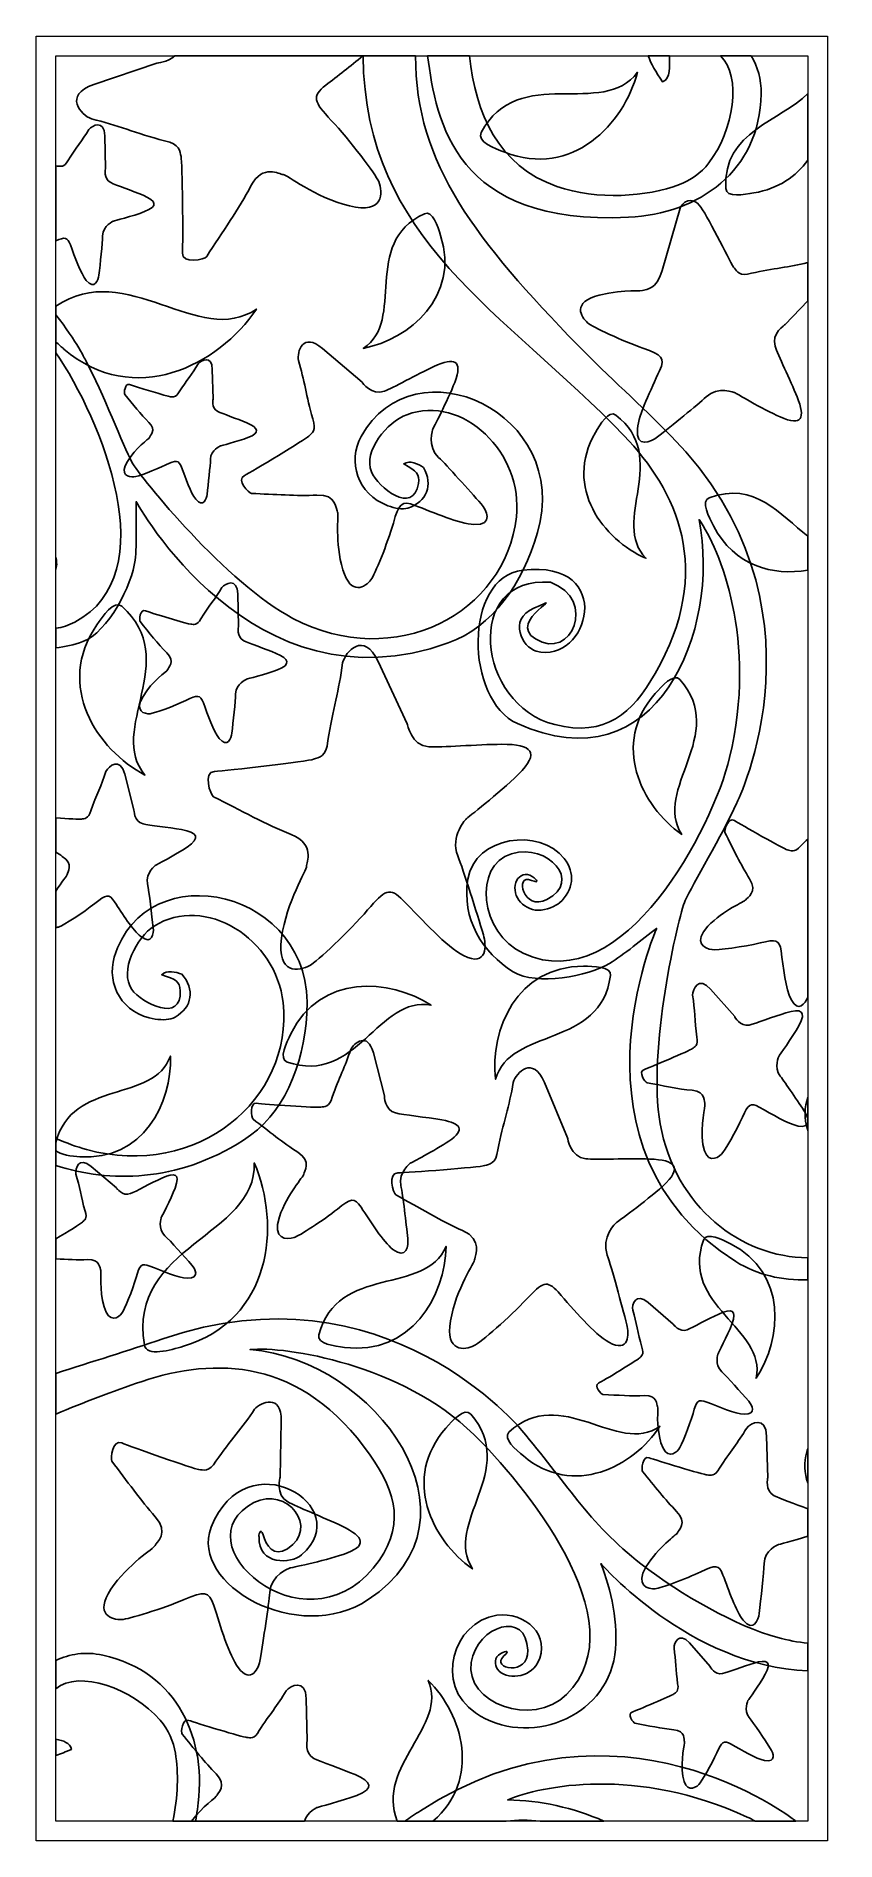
# Model space of a CAD drawing. Header units: centimetres. Extents: x -49 to 52, y -117 to 111.
import ezdxf

# ---------------------------------------------------------------- set-up
doc = ezdxf.new("R2010")
doc.units = ezdxf.units.CM
doc.header["$MEASUREMENT"] = 0
doc.layers.add('layer 1', color=7, linetype='Continuous')

msp = doc.modelspace()

# ---------------------------------------------------------------- linework, layer by layer
at = {"layer": 'layer 1', "color": 142, "lineweight": 9}
for points in [[(-48.85772, -117.2604), (-48.85772, -117.2604), (51.14228, -117.2604), (51.14228, -117.2604), (51.14228, -117.2604), (51.14228, -117.2604), (51.14228, 110.73964), (51.14228, 110.73964), (51.14228, 110.73964), (51.14228, 110.73964), (-48.85772, 110.73964), (-48.85772, 110.73964), (-48.85772, 110.73964), (-48.85772, 110.73964), (-48.85772, -117.2604), (-48.85772, -117.2604)], [(-46.35772, -114.7604), (-46.35772, -114.7604), (48.64228, -114.7604), (48.64228, -114.7604), (48.64228, -114.7604), (48.64228, -114.7604), (48.64228, 108.23964), (48.64228, 108.23964), (48.64228, 108.23964), (48.64228, 108.23964), (-46.35772, 108.23964), (-46.35772, 108.23964), (-46.35772, 108.23964), (-46.35772, 108.23964), (-46.35772, -114.7604), (-46.35772, -114.7604)]]:
    msp.add_open_spline(points, degree=3, knots=[0, 0, 0, 0, 0.2, 0.2, 0.2, 0.2, 0.4, 0.4, 0.4, 0.4, 0.6, 0.6, 0.6, 0.6, 1, 1, 1, 1], dxfattribs=at)
at = {"layer": 'layer 1', "color": 142}
for points, knots in [([(-7.5851, 108.23964), (-9.07798, 106.96631), (-10.82536, 105.66341), (-12.2489, 104.54509), (-12.2489, 104.54509), (-14.07801, 103.10818), (-13.78471, 102.45965), (-11.55714, 100.09205), (-11.55714, 100.09205), (-9.2377, 97.62678), (-5.92937, 93.26266), (-5.56585, 92.35381), (-5.56585, 92.35381), (-5.02476, 91.00107), (-4.84438, 88.20535), (-9.26339, 89.28756), (-9.26339, 89.28756), (-13.6824, 90.36977), (-17.19958, 93.25565), (-17.6505, 93.25565), (-17.6505, 93.25565), (-18.10142, 93.25565), (-20.21724, 94.67777), (-21.70877, 91.81271), (-21.70877, 91.81271), (-23.2003, 88.94765), (-25.3272, 85.99032), (-27.30018, 82.8845), (-27.30018, 82.8845), (-27.54192, 82.50397), (-30.45662, 81.89248), (-30.36643, 83.33542), (-30.36643, 83.33542), (-30.27625, 84.77836), (-30.36643, 94.87896), (-30.5468, 95.51025), (-30.5468, 95.51025), (-30.72717, 96.14154), (-30.63698, 97.13356), (-32.62103, 97.4943), (-32.62103, 97.4943), (-36.31099, 98.48632), (-38.62144, 99.5151), (-41.85759, 100.28263), (-41.85759, 100.28263), (-43.17992, 100.78108), (-45.49756, 103.27282), (-41.54924, 104.61883), (-41.54924, 104.61883), (-41.54924, 104.61883), (-33.61305, 107.32435), (-33.61305, 107.32435), (-33.61305, 107.32435), (-33.61305, 107.32435), (-32.25297, 107.41528), (-31.33287, 108.23964), (-31.33287, 108.23964), (-31.33287, 108.23964), (-7.5851, 108.23964), (-7.5851, 108.23964)], [0, 0, 0, 0, 0.0625, 0.0625, 0.0625, 0.0625, 0.125, 0.125, 0.125, 0.125, 0.1875, 0.1875, 0.1875, 0.1875, 0.25, 0.25, 0.25, 0.25, 0.3125, 0.3125, 0.3125, 0.3125, 0.375, 0.375, 0.375, 0.375, 0.4375, 0.4375, 0.4375, 0.4375, 0.5, 0.5, 0.5, 0.5, 0.5625, 0.5625, 0.5625, 0.5625, 0.625, 0.625, 0.625, 0.625, 0.6875, 0.6875, 0.6875, 0.6875, 0.75, 0.75, 0.75, 0.75, 0.8125, 0.8125, 0.8125, 0.8125, 0.875, 0.875, 0.875, 0.875, 1, 1, 1, 1]), ([(-7.55012, 108.23964), (-7.27912, 84.78742), (10.24732, 76.09695), (25.43332, 60.24991), (25.43332, 60.24991), (32.0679, 53.32652), (36.90306, 43.422), (29.37186, 30.23201), (29.37186, 30.23201), (26.49629, 25.19579), (23.10059, 22.13676), (16.67799, 23.75417), (16.67799, 23.75417), (6.78466, 26.2456), (5.0938, 42.61096), (16.13525, 41.74101), (16.13525, 41.74101), (22.08353, 39.5592), (18.79963, 31.73406), (14.23419, 34.58069), (14.23419, 34.58069), (10.49478, 36.91228), (18.92079, 40.65167), (14.04406, 38.48392), (14.04406, 38.48392), (10.68881, 36.99247), (12.60979, 33.5187), (14.3072, 33.05774), (14.3072, 33.05774), (20.96003, 31.25105), (24.55017, 44.66655), (12.63148, 43.26439), (12.63148, 43.26439), (5.08885, 42.37704), (5.34699, 26.86758), (11.94942, 23.88371), (11.94942, 23.88371), (29.61306, 15.9009), (37.63678, 35.63091), (34.91254, 49.65068), (34.91254, 49.65068), (37.49024, 45.98292), (42.33979, 34.4729), (38.76286, 19.59055), (38.76286, 19.59055), (36.63424, 10.73404), (25.39982, -10.93922), (12.75107, -5.16528), (12.75107, -5.16528), (7.14489, -2.60616), (6.33273, 6.03196), (11.21913, 7.45621), (11.21913, 7.45621), (15.80533, 8.79294), (20.21719, 3.94559), (15.67824, 1.67612), (15.67824, 1.67612), (12.72331, 0.06543), (11.48529, 5.0016), (13.73261, 4.07854), (13.73261, 4.07854), (14.73558, 3.66668), (14.51214, 4.12777), (13.83616, 4.55214), (13.83616, 4.55214), (13.06166, 5.1691), (12.17873, 4.6618), (11.8827, 4.1037), (11.8827, 4.1037), (11.02051, 2.47828), (12.5284, 0.32455), (14.59546, 0.30239), (14.59546, 0.30239), (15.55676, 0.2921), (16.85182, 0.85453), (17.2763, 1.24209), (17.2763, 1.24209), (19.03829, 2.85085), (19.30216, 4.99892), (17.84479, 6.86232), (17.84479, 6.86232), (14.78681, 10.77224), (6.59404, 9.69736), (5.69681, 4.23251), (5.69681, 4.23251), (4.87007, -0.80292), (7.53769, -5.05369), (11.41277, -7.46416), (11.41277, -7.46416), (14.33823, -9.28392), (20.93176, -7.99862), (23.59981, -6.3978), (23.59981, -6.3978), (25.37408, -5.33323), (27.76763, -3.31001), (29.54099, -1.97999), (29.54099, -1.97999), (29.54099, -1.97999), (17.22182, -29.90675), (39.56892, -44.07639), (39.56892, -44.07639), (42.23966, -45.76983), (45.36438, -46.46813), (48.64228, -46.38029), (48.64228, -46.38029), (48.64228, -46.38029), (48.64228, -43.58468), (48.64228, -43.58468), (48.64228, -43.58468), (40.21893, -43.55558), (31.90751, -37.25754), (29.99801, -26.65875), (29.99801, -26.65875), (28.35036, -17.51336), (32.23832, -0.5074), (33.15232, 1.52378), (33.15232, 1.52378), (34.06633, 3.55496), (37.84653, 9.82126), (39.67461, 13.88359), (39.67461, 13.88359), (39.67461, 13.88359), (52.19311, 38.99575), (31.39828, 60.20833), (31.39828, 60.20833), (27.60309, 64.07977), (23.46384, 67.71456), (19.60289, 71.67522), (19.60289, 71.67522), (6.92722, 84.67824), (-1.00407, 94.61512), (-0.91461, 108.23964), (-0.91461, 108.23964), (-0.91461, 108.23964), (-7.55012, 108.23964), (-7.55012, 108.23964)], [0, 0, 0, 0, 0.028571429, 0.028571429, 0.028571429, 0.028571429, 0.057142857, 0.057142857, 0.057142857, 0.057142857, 0.085714286, 0.085714286, 0.085714286, 0.085714286, 0.114285714, 0.114285714, 0.114285714, 0.114285714, 0.142857143, 0.142857143, 0.142857143, 0.142857143, 0.171428571, 0.171428571, 0.171428571, 0.171428571, 0.2, 0.2, 0.2, 0.2, 0.228571429, 0.228571429, 0.228571429, 0.228571429, 0.257142857, 0.257142857, 0.257142857, 0.257142857, 0.285714286, 0.285714286, 0.285714286, 0.285714286, 0.314285714, 0.314285714, 0.314285714, 0.314285714, 0.342857143, 0.342857143, 0.342857143, 0.342857143, 0.371428571, 0.371428571, 0.371428571, 0.371428571, 0.4, 0.4, 0.4, 0.4, 0.428571429, 0.428571429, 0.428571429, 0.428571429, 0.457142857, 0.457142857, 0.457142857, 0.457142857, 0.485714286, 0.485714286, 0.485714286, 0.485714286, 0.514285714, 0.514285714, 0.514285714, 0.514285714, 0.542857143, 0.542857143, 0.542857143, 0.542857143, 0.571428571, 0.571428571, 0.571428571, 0.571428571, 0.6, 0.6, 0.6, 0.6, 0.628571429, 0.628571429, 0.628571429, 0.628571429, 0.657142857, 0.657142857, 0.657142857, 0.657142857, 0.685714286, 0.685714286, 0.685714286, 0.685714286, 0.714285714, 0.714285714, 0.714285714, 0.714285714, 0.742857143, 0.742857143, 0.742857143, 0.742857143, 0.771428571, 0.771428571, 0.771428571, 0.771428571, 0.8, 0.8, 0.8, 0.8, 0.828571429, 0.828571429, 0.828571429, 0.828571429, 0.857142857, 0.857142857, 0.857142857, 0.857142857, 0.885714286, 0.885714286, 0.885714286, 0.885714286, 0.914285714, 0.914285714, 0.914285714, 0.914285714, 0.942857143, 0.942857143, 0.942857143, 0.942857143, 1, 1, 1, 1]), ([(0.59694, 108.23964), (1.73039, 99.91711), (3.99283, 86.77353), (25.99042, 87.85281), (25.99042, 87.85281), (34.8905, 88.28949), (42.57946, 93.67466), (42.74825, 103.43892), (42.74825, 103.43892), (42.78008, 105.2805), (42.29821, 106.88511), (41.49423, 108.23964), (41.49423, 108.23964), (41.49423, 108.23964), (37.61212, 108.23964), (37.61212, 108.23964), (37.61212, 108.23964), (40.34739, 105.72762), (39.30274, 98.8066), (36.13191, 94.71055), (36.13191, 94.71055), (35.12208, 93.40604), (33.84476, 92.5233), (32.41483, 91.98074), (32.41483, 91.98074), (28.34134, 90.43514), (22.03032, 89.96112), (16.95163, 91.73442), (16.95163, 91.73442), (9.5068, 94.33392), (6.62138, 101.01646), (5.91634, 108.23964), (5.91634, 108.23964), (5.91634, 108.23964), (0.59694, 108.23964), (0.59694, 108.23964)], [0, 0, 0, 0, 0.1, 0.1, 0.1, 0.1, 0.2, 0.2, 0.2, 0.2, 0.3, 0.3, 0.3, 0.3, 0.4, 0.4, 0.4, 0.4, 0.5, 0.5, 0.5, 0.5, 0.6, 0.6, 0.6, 0.6, 0.7, 0.7, 0.7, 0.7, 0.8, 0.8, 0.8, 0.8, 1, 1, 1, 1]), ([(10.34865, 96.05714), (18.88608, 92.77254), (25.42325, 99.60349), (27.11416, 106.16451), (27.11416, 106.16451), (22.77865, 100.23832), (12.13513, 107.38237), (7.37182, 98.5632), (7.37182, 98.5632), (6.76345, 97.43702), (9.13678, 96.52338), (10.34865, 96.05714)], [0, 0, 0, 0, 0.25, 0.25, 0.25, 0.25, 0.5, 0.5, 0.5, 0.5, 1, 1, 1, 1]), ([(28.48345, 108.23964), (28.82565, 107.28435), (29.41243, 106.19443), (30.30268, 104.96127), (30.30268, 104.96127), (31.37185, 105.40675), (31.14953, 106.93996), (31.17702, 108.23964), (31.17702, 108.23964), (31.17702, 108.23964), (28.48345, 108.23964), (28.48345, 108.23964)], [0, 0, 0, 0, 0.25, 0.25, 0.25, 0.25, 0.5, 0.5, 0.5, 0.5, 1, 1, 1, 1]), ([(41.82535, 90.92296), (44.95602, 91.47676), (47.1803, 93.02794), (48.64228, 95.06701), (48.64228, 95.06701), (48.64228, 95.06701), (48.64228, 103.49462), (48.64228, 103.49462), (48.64228, 103.49462), (45.26383, 99.97757), (37.92725, 98.8099), (38.27272, 91.48676), (38.27272, 91.48676), (38.32838, 90.30484), (40.6434, 90.71387), (41.82535, 90.92296)], [0, 0, 0, 0, 0.2, 0.2, 0.2, 0.2, 0.4, 0.4, 0.4, 0.4, 0.6, 0.6, 0.6, 0.6, 1, 1, 1, 1]), ([(-42.51165, 79.87457), (-43.24876, 80.76323), (-43.9513, 82.85764), (-44.52531, 84.36558), (-44.52531, 84.36558), (-44.89649, 85.3407), (-45.21842, 85.3937), (-46.35772, 84.86801), (-46.35772, 84.86801), (-46.35772, 84.86801), (-46.35772, 94.36357), (-46.35772, 94.36357), (-46.35772, 94.36357), (-46.2225, 94.3306), (-46.13053, 94.31176), (-46.09436, 94.3109), (-46.09436, 94.3109), (-45.77053, 94.30317), (-45.3165, 94.11504), (-44.85528, 94.99661), (-44.85528, 94.99661), (-43.84623, 96.58902), (-43.02242, 97.52625), (-42.18574, 98.93787), (-42.18574, 98.93787), (-41.75681, 99.48754), (-40.24285, 100.21336), (-40.18856, 98.15597), (-40.18856, 98.15597), (-40.18856, 98.15597), (-40.07942, 94.02058), (-40.07942, 94.02058), (-40.07942, 94.02058), (-40.07942, 94.02058), (-40.3917, 92.71972), (-39.42517, 92.23202), (-39.42517, 92.23202), (-38.7909, 91.91198), (-36.6985, 91.20338), (-35.34215, 90.62815), (-35.34215, 90.62815), (-33.67648, 89.92175), (-33.39046, 89.2486), (-35.16446, 88.56227), (-35.16446, 88.56227), (-36.63261, 87.99427), (-39.07662, 87.36952), (-39.07662, 87.36952), (-39.07662, 87.36952), (-39.07662, 87.36952), (-40.41666, 86.80849), (-40.44758, 85.51315), (-40.44758, 85.51315), (-40.46981, 84.58213), (-40.75998, 81.95029), (-40.92144, 80.54354), (-40.92144, 80.54354), (-40.99198, 79.92895), (-41.47404, 78.6236), (-42.51165, 79.87457)], [0, 0, 0, 0, 0.0625, 0.0625, 0.0625, 0.0625, 0.125, 0.125, 0.125, 0.125, 0.1875, 0.1875, 0.1875, 0.1875, 0.25, 0.25, 0.25, 0.25, 0.3125, 0.3125, 0.3125, 0.3125, 0.375, 0.375, 0.375, 0.375, 0.4375, 0.4375, 0.4375, 0.4375, 0.5, 0.5, 0.5, 0.5, 0.5625, 0.5625, 0.5625, 0.5625, 0.625, 0.625, 0.625, 0.625, 0.6875, 0.6875, 0.6875, 0.6875, 0.75, 0.75, 0.75, 0.75, 0.8125, 0.8125, 0.8125, 0.8125, 0.875, 0.875, 0.875, 0.875, 1, 1, 1, 1]), ([(27.11488, 61.14577), (27.28836, 62.97521), (28.85983, 66.12054), (29.91465, 68.46198), (29.91465, 68.46198), (30.66489, 70.12735), (30.22487, 70.47199), (27.81337, 71.30938), (27.81337, 71.30938), (25.30241, 72.18133), (21.41251, 74.01503), (20.82891, 74.5153), (20.82891, 74.5153), (19.96027, 75.25989), (18.81775, 77.13992), (22.28677, 77.99425), (22.28677, 77.99425), (25.7558, 78.84858), (27.619, 78.46261), (27.93281, 78.62664), (27.93281, 78.62664), (28.24662, 78.79066), (29.52987, 78.66982), (30.23223, 81.10709), (30.23223, 81.10709), (30.23223, 81.10709), (32.51005, 89.01152), (32.51005, 89.01152), (32.51005, 89.01152), (32.69002, 89.63604), (34.00942, 90.74994), (35.12581, 89.14635), (35.12581, 89.14635), (36.24219, 87.54276), (39.00713, 81.77951), (39.36229, 81.40579), (39.36229, 81.40579), (39.71745, 81.03206), (40.01555, 80.30887), (41.52755, 80.77955), (41.52755, 80.77955), (44.32885, 81.40304), (46.2642, 81.54414), (48.64228, 82.11788), (48.64228, 82.11788), (48.64228, 82.11788), (48.64228, 77.29271), (48.64228, 77.29271), (48.64228, 77.29271), (48.64228, 77.29271), (45.79376, 74.29931), (45.79376, 74.29931), (45.79376, 74.29931), (45.79376, 74.29931), (43.97648, 73.18961), (44.51278, 71.55209), (44.51278, 71.55209), (44.86472, 70.4775), (46.41709, 67.32265), (47.29274, 65.14737), (47.29274, 65.14737), (48.3681, 62.47603), (47.93069, 61.39722), (45.16368, 62.62574), (45.16368, 62.62574), (42.8737, 63.64245), (39.42325, 65.69542), (39.42325, 65.69542), (39.42325, 65.69542), (39.42325, 65.69542), (37.28509, 66.57556), (35.79019, 65.1549), (35.79019, 65.1549), (34.71573, 64.13381), (31.42299, 61.50362), (29.65582, 60.10491), (29.65582, 60.10491), (28.88377, 59.49386), (26.87067, 58.57049), (27.11488, 61.14577)], [0, 0, 0, 0, 0.047619048, 0.047619048, 0.047619048, 0.047619048, 0.095238095, 0.095238095, 0.095238095, 0.095238095, 0.142857143, 0.142857143, 0.142857143, 0.142857143, 0.19047619, 0.19047619, 0.19047619, 0.19047619, 0.238095238, 0.238095238, 0.238095238, 0.238095238, 0.285714286, 0.285714286, 0.285714286, 0.285714286, 0.333333333, 0.333333333, 0.333333333, 0.333333333, 0.380952381, 0.380952381, 0.380952381, 0.380952381, 0.428571429, 0.428571429, 0.428571429, 0.428571429, 0.476190476, 0.476190476, 0.476190476, 0.476190476, 0.523809524, 0.523809524, 0.523809524, 0.523809524, 0.571428571, 0.571428571, 0.571428571, 0.571428571, 0.619047619, 0.619047619, 0.619047619, 0.619047619, 0.666666667, 0.666666667, 0.666666667, 0.666666667, 0.714285714, 0.714285714, 0.714285714, 0.714285714, 0.761904762, 0.761904762, 0.761904762, 0.761904762, 0.80952381, 0.80952381, 0.80952381, 0.80952381, 0.857142857, 0.857142857, 0.857142857, 0.857142857, 0.904761905, 0.904761905, 0.904761905, 0.904761905, 1, 1, 1, 1]), ([(2.25247, 85.54632), (4.70501, 77.85139), (-1.65443, 72.44367), (-7.52481, 71.29335), (-7.52481, 71.29335), (-2.07691, 74.80746), (-7.82194, 84.55867), (0.19796, 88.29991), (0.19796, 88.29991), (1.22207, 88.77776), (1.90435, 86.6386), (2.25247, 85.54632)], [0, 0, 0, 0, 0.25, 0.25, 0.25, 0.25, 0.5, 0.5, 0.5, 0.5, 1, 1, 1, 1]), ([(-45.33298, 71.1995), (-36.49001, 63.67977), (-25.7925, 69.11293), (-21.01141, 76.25884), (-21.01141, 76.25884), (-28.28853, 71.26154), (-37.41675, 82.68721), (-46.35772, 76.62473), (-46.35772, 76.62473), (-46.35772, 76.62473), (-46.35772, 72.09876), (-46.35772, 72.09876), (-46.35772, 72.09876), (-45.99176, 71.75977), (-45.62894, 71.45117), (-45.33298, 71.1995)], [0, 0, 0, 0, 0.2, 0.2, 0.2, 0.2, 0.4, 0.4, 0.4, 0.4, 0.6, 0.6, 0.6, 0.6, 1, 1, 1, 1]), ([(-46.35772, 70.74321), (-40.58994, 62.32114), (-32.51266, 42.72326), (-43.96851, 36.71116), (-43.96851, 36.71116), (-44.73809, 36.30728), (-45.54484, 36.05295), (-46.35772, 35.92709), (-46.35772, 35.92709), (-46.35772, 35.92709), (-46.35772, 33.45616), (-46.35772, 33.45616), (-46.35772, 33.45616), (-45.20702, 33.57014), (-44.06568, 33.83935), (-42.97114, 34.24517), (-42.97114, 34.24517), (-39.74077, 35.4429), (-36.71793, 41.44199), (-36.349, 44.53149), (-36.349, 44.53149), (-36.10366, 46.58603), (-36.23676, 49.71729), (-36.2018, 51.93371), (-36.2018, 51.93371), (-36.2018, 51.93371), (-21.67335, 25.08991), (3.21538, 34.07451), (3.21538, 34.07451), (8.81911, 36.09738), (12.61812, 41.55719), (14.48464, 48.00862), (14.48464, 48.00862), (18.8881, 63.22873), (-1.13684, 72.2414), (-7.77094, 60.16912), (-7.77094, 60.16912), (-9.51448, 56.99637), (-8.32286, 52.9052), (-4.40699, 51.41789), (-4.40699, 51.41789), (-3.49347, 51.07092), (-2.60828, 50.89022), (-1.8723, 51.12403), (-1.8723, 51.12403), (0.50272, 51.87852), (1.33872, 54.04325), (0.10207, 56.22551), (0.10207, 56.22551), (-0.6067, 56.6761), (-1.6243, 57.21229), (-2.39677, 56.70358), (-2.39677, 56.70358), (-0.78177, 55.77348), (-0.35707, 55.42463), (-0.54994, 54.22135), (-0.54994, 54.22135), (-1.19713, 50.1837), (-5.66403, 53.69586), (-6.49374, 55.70077), (-6.49374, 55.70077), (-7.57314, 58.30904), (-4.46369, 62.00944), (-2.03372, 62.91079), (-2.03372, 62.91079), (5.09685, 65.55554), (12.72148, 58.02909), (11.82089, 49.98806), (11.82089, 49.98806), (10.4583, 37.82227), (-3.45961, 30.41687), (-16.41478, 37.17825), (-16.41478, 37.17825), (-24.65291, 41.47779), (-35.71358, 54.96781), (-36.75924, 56.93445), (-36.75924, 56.93445), (-37.80491, 58.9011), (-40.44252, 65.72747), (-42.53378, 69.6608), (-42.53378, 69.6608), (-42.53378, 69.6608), (-43.7554, 72.19286), (-46.35772, 75.54392), (-46.35772, 75.54392), (-46.35772, 75.54392), (-46.35772, 70.74321), (-46.35772, 70.74321)], [0, 0, 0, 0, 0.043478261, 0.043478261, 0.043478261, 0.043478261, 0.086956522, 0.086956522, 0.086956522, 0.086956522, 0.130434783, 0.130434783, 0.130434783, 0.130434783, 0.173913043, 0.173913043, 0.173913043, 0.173913043, 0.217391304, 0.217391304, 0.217391304, 0.217391304, 0.260869565, 0.260869565, 0.260869565, 0.260869565, 0.304347826, 0.304347826, 0.304347826, 0.304347826, 0.347826087, 0.347826087, 0.347826087, 0.347826087, 0.391304348, 0.391304348, 0.391304348, 0.391304348, 0.434782609, 0.434782609, 0.434782609, 0.434782609, 0.47826087, 0.47826087, 0.47826087, 0.47826087, 0.52173913, 0.52173913, 0.52173913, 0.52173913, 0.565217391, 0.565217391, 0.565217391, 0.565217391, 0.608695652, 0.608695652, 0.608695652, 0.608695652, 0.652173913, 0.652173913, 0.652173913, 0.652173913, 0.695652174, 0.695652174, 0.695652174, 0.695652174, 0.739130435, 0.739130435, 0.739130435, 0.739130435, 0.782608696, 0.782608696, 0.782608696, 0.782608696, 0.826086957, 0.826086957, 0.826086957, 0.826086957, 0.869565217, 0.869565217, 0.869565217, 0.869565217, 0.913043478, 0.913043478, 0.913043478, 0.913043478, 1, 1, 1, 1]), ([(6.4648, 49.05111), (4.62872, 49.12696), (1.40419, 50.52879), (-0.99007, 51.45748), (-0.99007, 51.45748), (-2.69301, 52.11802), (-3.01375, 51.66028), (-3.72159, 49.20762), (-3.72159, 49.20762), (-4.45865, 46.65381), (-6.0827, 42.67182), (-6.5512, 42.06242), (-6.5512, 42.06242), (-7.2485, 41.15538), (-9.06505, 39.91441), (-10.10282, 43.33305), (-10.10282, 43.33305), (-11.14058, 46.75168), (-10.5988, 50.28304), (-10.7793, 50.58768), (-10.7793, 50.58768), (-10.9598, 50.89231), (-10.84599, 52.891), (-13.37863, 52.7518), (-13.37863, 52.7518), (-15.91128, 52.61261), (-18.7606, 52.86572), (-21.64862, 52.95541), (-21.64862, 52.95541), (-22.00247, 52.9664), (-23.58232, 54.69076), (-22.57138, 55.20743), (-22.57138, 55.20743), (-21.56044, 55.7241), (-14.77269, 59.82822), (-14.4184, 60.20277), (-14.4184, 60.20277), (-14.06411, 60.57732), (-13.35781, 60.91349), (-13.9083, 62.39829), (-13.9083, 62.39829), (-14.71515, 65.28828), (-14.94498, 67.26101), (-15.72184, 69.75455), (-15.72184, 69.75455), (-15.91441, 70.84743), (-15.15876, 73.41062), (-12.66893, 71.28198), (-12.66893, 71.28198), (-12.66893, 71.28198), (-7.66433, 67.00338), (-7.66433, 67.00338), (-7.66433, 67.00338), (-7.66433, 67.00338), (-6.45947, 65.24774), (-4.85282, 65.87045), (-4.85282, 65.87045), (-3.79848, 66.27908), (-0.73073, 67.99718), (1.39486, 68.98737), (1.39486, 68.98737), (4.00517, 70.20339), (5.10573, 69.82403), (4.02623, 66.99554), (4.02623, 66.99554), (3.13285, 64.6547), (1.26645, 61.09986), (1.26645, 61.09986), (1.26645, 61.09986), (1.26645, 61.09986), (0.50137, 58.91789), (1.99958, 57.50073), (1.99958, 57.50073), (3.07641, 56.48214), (5.87814, 53.33406), (7.36893, 51.64385), (7.36893, 51.64385), (8.02021, 50.90542), (9.04943, 48.94432), (6.4648, 49.05111)], [0, 0, 0, 0, 0.047619048, 0.047619048, 0.047619048, 0.047619048, 0.095238095, 0.095238095, 0.095238095, 0.095238095, 0.142857143, 0.142857143, 0.142857143, 0.142857143, 0.19047619, 0.19047619, 0.19047619, 0.19047619, 0.238095238, 0.238095238, 0.238095238, 0.238095238, 0.285714286, 0.285714286, 0.285714286, 0.285714286, 0.333333333, 0.333333333, 0.333333333, 0.333333333, 0.380952381, 0.380952381, 0.380952381, 0.380952381, 0.428571429, 0.428571429, 0.428571429, 0.428571429, 0.476190476, 0.476190476, 0.476190476, 0.476190476, 0.523809524, 0.523809524, 0.523809524, 0.523809524, 0.571428571, 0.571428571, 0.571428571, 0.571428571, 0.619047619, 0.619047619, 0.619047619, 0.619047619, 0.666666667, 0.666666667, 0.666666667, 0.666666667, 0.714285714, 0.714285714, 0.714285714, 0.714285714, 0.761904762, 0.761904762, 0.761904762, 0.761904762, 0.80952381, 0.80952381, 0.80952381, 0.80952381, 0.857142857, 0.857142857, 0.857142857, 0.857142857, 0.904761905, 0.904761905, 0.904761905, 0.904761905, 1, 1, 1, 1]), ([(-28.67465, 52.23777), (-29.33574, 53.03478), (-29.96584, 54.9132), (-30.48065, 56.26563), (-30.48065, 56.26563), (-30.84681, 57.22755), (-31.1594, 57.18905), (-32.45293, 56.55978), (-32.45293, 56.55978), (-33.79981, 55.90457), (-36.07908, 55.08165), (-36.5109, 55.04776), (-36.5109, 55.04776), (-37.15361, 54.99731), (-38.35842, 55.28926), (-37.31933, 57.01356), (-37.31933, 57.01356), (-36.28024, 58.73786), (-34.59795, 59.84367), (-34.53857, 60.03416), (-34.53857, 60.03416), (-34.47919, 60.22465), (-33.5998, 60.93121), (-34.61373, 61.93859), (-34.61373, 61.93859), (-35.62767, 62.94597), (-36.59691, 64.23391), (-37.64916, 65.47637), (-37.64916, 65.47637), (-37.77808, 65.6286), (-37.65259, 66.94044), (-37.05489, 66.71233), (-37.05489, 66.71233), (-36.4572, 66.48422), (-32.17833, 65.19224), (-31.88789, 65.18531), (-31.88789, 65.18531), (-31.59745, 65.17837), (-31.19024, 65.00964), (-30.77659, 65.8003), (-30.77659, 65.8003), (-29.8716, 67.22849), (-29.13274, 68.06906), (-28.38236, 69.3351), (-28.38236, 69.3351), (-27.99766, 69.82809), (-26.63983, 70.47905), (-26.59113, 68.63384), (-26.59113, 68.63384), (-26.59113, 68.63384), (-26.49325, 64.92493), (-26.49325, 64.92493), (-26.49325, 64.92493), (-26.49325, 64.92493), (-26.77333, 63.75822), (-25.90647, 63.32082), (-25.90647, 63.32082), (-25.33761, 63.03378), (-23.461, 62.39826), (-22.24453, 61.88235), (-22.24453, 61.88235), (-20.75064, 61.2488), (-20.49411, 60.64507), (-22.08516, 60.02953), (-22.08516, 60.02953), (-23.40191, 59.5201), (-25.59387, 58.95978), (-25.59387, 58.95978), (-25.59387, 58.95978), (-25.59387, 58.95978), (-26.79571, 58.45661), (-26.82345, 57.29485), (-26.82345, 57.29485), (-26.84339, 56.45985), (-27.10362, 54.09943), (-27.24843, 52.83775), (-27.24843, 52.83775), (-27.3117, 52.28654), (-27.74405, 51.11581), (-28.67465, 52.23777)], [0, 0, 0, 0, 0.047619048, 0.047619048, 0.047619048, 0.047619048, 0.095238095, 0.095238095, 0.095238095, 0.095238095, 0.142857143, 0.142857143, 0.142857143, 0.142857143, 0.19047619, 0.19047619, 0.19047619, 0.19047619, 0.238095238, 0.238095238, 0.238095238, 0.238095238, 0.285714286, 0.285714286, 0.285714286, 0.285714286, 0.333333333, 0.333333333, 0.333333333, 0.333333333, 0.380952381, 0.380952381, 0.380952381, 0.380952381, 0.428571429, 0.428571429, 0.428571429, 0.428571429, 0.476190476, 0.476190476, 0.476190476, 0.476190476, 0.523809524, 0.523809524, 0.523809524, 0.523809524, 0.571428571, 0.571428571, 0.571428571, 0.571428571, 0.619047619, 0.619047619, 0.619047619, 0.619047619, 0.666666667, 0.666666667, 0.666666667, 0.666666667, 0.714285714, 0.714285714, 0.714285714, 0.714285714, 0.761904762, 0.761904762, 0.761904762, 0.761904762, 0.80952381, 0.80952381, 0.80952381, 0.80952381, 0.857142857, 0.857142857, 0.857142857, 0.857142857, 0.904761905, 0.904761905, 0.904761905, 0.904761905, 1, 1, 1, 1]), ([(21.80884, 60.64118), (17.79005, 53.73462), (22.77304, 47.14781), (28.19651, 44.77804), (28.19651, 44.77804), (23.68794, 49.34038), (31.3278, 57.52711), (24.38368, 62.86032), (24.38368, 62.86032), (23.49696, 63.54144), (22.37929, 61.62156), (21.80884, 60.64118)], [0, 0, 0, 0, 0.25, 0.25, 0.25, 0.25, 0.5, 0.5, 0.5, 0.5, 1, 1, 1, 1]), ([(36.72774, 48.86645), (39.37095, 43.81203), (44.1933, 42.50777), (48.64228, 43.27432), (48.64228, 43.27432), (48.64228, 43.27432), (48.64228, 47.55902), (48.64228, 47.55902), (48.64228, 47.55902), (45.18484, 50.28737), (41.91895, 54.53914), (36.19245, 52.4235), (36.19245, 52.4235), (35.08251, 52.01353), (36.1715, 49.93009), (36.72774, 48.86645)], [0, 0, 0, 0, 0.2, 0.2, 0.2, 0.2, 0.4, 0.4, 0.4, 0.4, 0.6, 0.6, 0.6, 0.6, 1, 1, 1, 1]), ([(-46.35772, 43.35184), (-46.27905, 43.69797), (-46.24462, 44.00684), (-46.26128, 44.21286), (-46.26128, 44.21286), (-46.28033, 44.44845), (-46.31279, 44.67551), (-46.35772, 44.89367), (-46.35772, 44.89367), (-46.35772, 44.89367), (-46.35772, 43.35184), (-46.35772, 43.35184)], [0, 0, 0, 0, 0.25, 0.25, 0.25, 0.25, 0.5, 0.5, 0.5, 0.5, 1, 1, 1, 1]), ([(-25.71093, 22.00544), (-26.44804, 22.89409), (-27.15059, 24.98851), (-27.72459, 26.49645), (-27.72459, 26.49645), (-28.13286, 27.56898), (-28.48139, 27.52605), (-29.92366, 26.82443), (-29.92366, 26.82443), (-31.42542, 26.09388), (-33.96677, 25.17633), (-34.44824, 25.13854), (-34.44824, 25.13854), (-35.16486, 25.08229), (-36.5082, 25.40781), (-35.34963, 27.33038), (-35.34963, 27.33038), (-34.19106, 29.25296), (-32.31533, 30.48591), (-32.24912, 30.69831), (-32.24912, 30.69831), (-32.18292, 30.9107), (-31.20241, 31.69851), (-32.33293, 32.82172), (-32.33293, 32.82172), (-33.46345, 33.94493), (-34.54415, 35.38097), (-35.71739, 36.7663), (-35.71739, 36.7663), (-35.86113, 36.93604), (-35.72121, 38.39872), (-35.05479, 38.14438), (-35.05479, 38.14438), (-34.38837, 37.89004), (-29.61748, 36.4495), (-29.29365, 36.44177), (-29.29365, 36.44177), (-28.96981, 36.43404), (-28.51579, 36.24591), (-28.05456, 37.12748), (-28.05456, 37.12748), (-27.04552, 38.71989), (-26.2217, 39.65712), (-25.38503, 41.06874), (-25.38503, 41.06874), (-24.95609, 41.6184), (-23.44213, 42.34422), (-23.38784, 40.28684), (-23.38784, 40.28684), (-23.38784, 40.28684), (-23.2787, 36.15145), (-23.2787, 36.15145), (-23.2787, 36.15145), (-23.2787, 36.15145), (-23.59098, 34.85059), (-22.62445, 34.36289), (-22.62445, 34.36289), (-21.99018, 34.04285), (-19.89778, 33.33424), (-18.54143, 32.75902), (-18.54143, 32.75902), (-16.87577, 32.05262), (-16.58974, 31.37947), (-18.36374, 30.69314), (-18.36374, 30.69314), (-19.8319, 30.12513), (-22.2759, 29.50039), (-22.2759, 29.50039), (-22.2759, 29.50039), (-22.2759, 29.50039), (-23.61594, 28.93936), (-23.64686, 27.64402), (-23.64686, 27.64402), (-23.6691, 26.713), (-23.95926, 24.08116), (-24.12072, 22.6744), (-24.12072, 22.6744), (-24.19126, 22.05982), (-24.67332, 20.75447), (-25.71093, 22.00544)], [0, 0, 0, 0, 0.047619048, 0.047619048, 0.047619048, 0.047619048, 0.095238095, 0.095238095, 0.095238095, 0.095238095, 0.142857143, 0.142857143, 0.142857143, 0.142857143, 0.19047619, 0.19047619, 0.19047619, 0.19047619, 0.238095238, 0.238095238, 0.238095238, 0.238095238, 0.285714286, 0.285714286, 0.285714286, 0.285714286, 0.333333333, 0.333333333, 0.333333333, 0.333333333, 0.380952381, 0.380952381, 0.380952381, 0.380952381, 0.428571429, 0.428571429, 0.428571429, 0.428571429, 0.476190476, 0.476190476, 0.476190476, 0.476190476, 0.523809524, 0.523809524, 0.523809524, 0.523809524, 0.571428571, 0.571428571, 0.571428571, 0.571428571, 0.619047619, 0.619047619, 0.619047619, 0.619047619, 0.666666667, 0.666666667, 0.666666667, 0.666666667, 0.714285714, 0.714285714, 0.714285714, 0.714285714, 0.761904762, 0.761904762, 0.761904762, 0.761904762, 0.80952381, 0.80952381, 0.80952381, 0.80952381, 0.857142857, 0.857142857, 0.857142857, 0.857142857, 0.904761905, 0.904761905, 0.904761905, 0.904761905, 1, 1, 1, 1]), ([(-41.19337, 36.34463), (-46.43733, 28.661), (-41.202, 20.59599), (-35.10261, 17.39081), (-35.10261, 17.39081), (-39.95632, 23.06543), (-30.40068, 31.93277), (-38.01801, 38.70612), (-38.01801, 38.70612), (-38.99069, 39.57116), (-40.44902, 37.43531), (-41.19337, 36.34463)], [0, 0, 0, 0, 0.25, 0.25, 0.25, 0.25, 0.5, 0.5, 0.5, 0.5, 1, 1, 1, 1]), ([(5.15811, -5.41483), (2.99687, -4.31969), (-0.10489, -0.87445), (-2.46936, 1.5491), (-2.46936, 1.5491), (-4.15111, 3.27287), (-4.78623, 2.89913), (-6.97678, 0.34383), (-6.97678, 0.34383), (-9.25769, -2.31685), (-13.38377, -6.2058), (-14.2791, -6.68067), (-14.2791, -6.68067), (-15.6117, -7.38748), (-18.46967, -7.8828), (-17.84503, -3.21396), (-17.84503, -3.21396), (-17.22039, 1.45489), (-14.63914, 5.39512), (-14.68908, 5.8593), (-14.68908, 5.8593), (-14.73901, 6.32348), (-13.50939, 8.65904), (-16.6239, 9.87714), (-16.6239, 9.87714), (-19.73842, 11.09524), (-23.01828, 12.95718), (-26.43396, 14.64423), (-26.43396, 14.64423), (-26.85245, 14.85093), (-27.80472, 17.78364), (-26.30935, 17.85061), (-26.30935, 17.85061), (-24.81398, 17.91757), (-14.42628, 19.12903), (-13.7964, 19.38461), (-13.7964, 19.38461), (-13.16652, 19.6402), (-12.13533, 19.65723), (-11.98371, 21.73958), (-11.98371, 21.73958), (-11.37116, 25.64793), (-10.568, 28.14028), (-10.13629, 31.55661), (-10.13629, 31.55661), (-9.76962, 32.97304), (-7.46127, 35.63481), (-5.6384, 31.71942), (-5.6384, 31.71942), (-5.6384, 31.71942), (-1.97439, 23.84944), (-1.97439, 23.84944), (-1.97439, 23.84944), (-1.97439, 23.84944), (-1.48909, 21.0843), (0.77894, 20.95267), (0.77894, 20.95267), (2.26729, 20.86629), (6.88725, 21.24973), (9.97883, 21.27518), (9.97883, 21.27518), (13.77543, 21.30645), (14.88829, 20.24944), (12.04634, 17.44652), (12.04634, 17.44652), (9.69436, 15.12682), (5.51114, 11.88286), (5.51114, 11.88286), (5.51114, 11.88286), (5.51114, 11.88286), (3.39997, 9.6836), (4.42231, 7.16408), (4.42231, 7.16408), (5.15711, 5.35317), (6.79664, 0.04421), (7.66074, -2.79883), (7.66074, -2.79883), (8.03824, -4.04089), (8.20045, -6.95647), (5.15811, -5.41483)], [0, 0, 0, 0, 0.047619048, 0.047619048, 0.047619048, 0.047619048, 0.095238095, 0.095238095, 0.095238095, 0.095238095, 0.142857143, 0.142857143, 0.142857143, 0.142857143, 0.19047619, 0.19047619, 0.19047619, 0.19047619, 0.238095238, 0.238095238, 0.238095238, 0.238095238, 0.285714286, 0.285714286, 0.285714286, 0.285714286, 0.333333333, 0.333333333, 0.333333333, 0.333333333, 0.380952381, 0.380952381, 0.380952381, 0.380952381, 0.428571429, 0.428571429, 0.428571429, 0.428571429, 0.476190476, 0.476190476, 0.476190476, 0.476190476, 0.523809524, 0.523809524, 0.523809524, 0.523809524, 0.571428571, 0.571428571, 0.571428571, 0.571428571, 0.619047619, 0.619047619, 0.619047619, 0.619047619, 0.666666667, 0.666666667, 0.666666667, 0.666666667, 0.714285714, 0.714285714, 0.714285714, 0.714285714, 0.761904762, 0.761904762, 0.761904762, 0.761904762, 0.80952381, 0.80952381, 0.80952381, 0.80952381, 0.857142857, 0.857142857, 0.857142857, 0.857142857, 0.904761905, 0.904761905, 0.904761905, 0.904761905, 1, 1, 1, 1]), ([(29.3616, 27.67432), (23.76458, 21.33578), (27.57646, 13.47059), (32.71616, 9.89128), (32.71616, 9.89128), (28.97871, 15.55735), (38.59831, 22.47695), (32.49217, 29.44594), (32.49217, 29.44594), (31.71248, 30.33595), (30.15607, 28.57407), (29.3616, 27.67432)], [0, 0, 0, 0, 0.25, 0.25, 0.25, 0.25, 0.5, 0.5, 0.5, 0.5, 1, 1, 1, 1]), ([(-35.62443, -3.02231), (-36.64982, -2.23734), (-37.93839, -0.12914), (-38.94048, 1.37171), (-38.94048, 1.37171), (-39.65322, 2.4392), (-40.02251, 2.30543), (-41.41992, 1.18059), (-41.41992, 1.18059), (-42.87497, 0.00936), (-45.41682, -1.62514), (-45.93232, -1.78647), (-45.93232, -1.78647), (-46.05781, -1.82575), (-46.20418, -1.85796), (-46.35772, -1.87412), (-46.35772, -1.87412), (-46.35772, -1.87412), (-46.35772, 2.70478), (-46.35772, 2.70478), (-46.35772, 2.70478), (-45.64239, 3.87439), (-44.93415, 4.66606), (-44.92194, 4.82396), (-44.92194, 4.82396), (-44.90275, 5.07205), (-44.03029, 6.17564), (-45.54314, 7.11817), (-45.54314, 7.11817), (-45.81378, 7.28678), (-46.08519, 7.46675), (-46.35772, 7.65552), (-46.35772, 7.65552), (-46.35772, 7.65552), (-46.35772, 11.96633), (-46.35772, 11.96633), (-46.35772, 11.96633), (-44.81188, 11.86536), (-43.3116, 11.78693), (-43.13275, 11.8234), (-43.13275, 11.8234), (-42.77775, 11.89577), (-42.23579, 11.80394), (-41.95289, 12.88019), (-41.95289, 12.88019), (-41.25009, 14.86814), (-40.58575, 16.09554), (-40.02577, 17.84337), (-40.02577, 17.84337), (-39.69526, 18.54969), (-38.22573, 19.7188), (-37.65318, 17.48922), (-37.65318, 17.48922), (-37.65318, 17.48922), (-36.50232, 13.00771), (-36.50232, 13.00771), (-36.50232, 13.00771), (-36.50232, 13.00771), (-36.51821, 11.51149), (-35.34273, 11.22093), (-35.34273, 11.22093), (-34.57133, 11.03025), (-32.11322, 10.77978), (-30.49089, 10.49105), (-30.49089, 10.49105), (-28.49858, 10.1365), (-28.01877, 9.47394), (-29.78168, 8.283), (-29.78168, 8.283), (-31.24065, 7.29738), (-33.74942, 6.00641), (-33.74942, 6.00641), (-33.74942, 6.00641), (-33.74942, 6.00641), (-35.07045, 5.06036), (-34.78095, 3.64036), (-34.78095, 3.64036), (-34.57288, 2.61974), (-34.23255, -0.32211), (-34.05757, -1.89615), (-34.05757, -1.89615), (-33.98113, -2.58382), (-34.181, -4.12731), (-35.62443, -3.02231)], [0, 0, 0, 0, 0.045454545, 0.045454545, 0.045454545, 0.045454545, 0.090909091, 0.090909091, 0.090909091, 0.090909091, 0.136363636, 0.136363636, 0.136363636, 0.136363636, 0.181818182, 0.181818182, 0.181818182, 0.181818182, 0.227272727, 0.227272727, 0.227272727, 0.227272727, 0.272727273, 0.272727273, 0.272727273, 0.272727273, 0.318181818, 0.318181818, 0.318181818, 0.318181818, 0.363636364, 0.363636364, 0.363636364, 0.363636364, 0.409090909, 0.409090909, 0.409090909, 0.409090909, 0.454545455, 0.454545455, 0.454545455, 0.454545455, 0.5, 0.5, 0.5, 0.5, 0.545454545, 0.545454545, 0.545454545, 0.545454545, 0.590909091, 0.590909091, 0.590909091, 0.590909091, 0.636363636, 0.636363636, 0.636363636, 0.636363636, 0.681818182, 0.681818182, 0.681818182, 0.681818182, 0.727272727, 0.727272727, 0.727272727, 0.727272727, 0.772727273, 0.772727273, 0.772727273, 0.772727273, 0.818181818, 0.818181818, 0.818181818, 0.818181818, 0.863636364, 0.863636364, 0.863636364, 0.863636364, 0.909090909, 0.909090909, 0.909090909, 0.909090909, 1, 1, 1, 1]), ([(46.53142, -10.96005), (45.8604, -9.65421), (45.56358, -6.86083), (45.26521, -4.83092), (45.26521, -4.83092), (45.053, -3.38713), (44.60847, -3.34467), (42.62503, -3.81953), (42.62503, -3.81953), (40.55978, -4.31395), (37.15243, -4.75492), (36.54428, -4.66956), (36.54428, -4.66956), (35.63909, -4.5425), (34.06068, -3.76928), (36.02734, -1.70059), (36.02734, -1.70059), (37.994, 0.3681), (40.6616, 1.38355), (40.80215, 1.62907), (40.80215, 1.62907), (40.94271, 1.87458), (42.37652, 2.5833), (41.2815, 4.28845), (41.2815, 4.28845), (40.18648, 5.9936), (39.23926, 8.07345), (38.16323, 10.11578), (38.16323, 10.11578), (38.03139, 10.36601), (38.60698, 12.14358), (39.36451, 11.64471), (39.36451, 11.64471), (40.12203, 11.14583), (45.64962, 8.04652), (46.04956, 7.94795), (46.04956, 7.94795), (46.4495, 7.84938), (46.96152, 7.49106), (47.77636, 8.45887), (47.77636, 8.45887), (48.07694, 8.76114), (48.3645, 9.03923), (48.64228, 9.30085), (48.64228, 9.30085), (48.64228, 9.30085), (48.64228, -10.69187), (48.64228, -10.69187), (48.64228, -10.69187), (48.33043, -11.46014), (47.42535, -12.69975), (46.53142, -10.96005)], [0, 0, 0, 0, 0.071428571, 0.071428571, 0.071428571, 0.071428571, 0.142857143, 0.142857143, 0.142857143, 0.142857143, 0.214285714, 0.214285714, 0.214285714, 0.214285714, 0.285714286, 0.285714286, 0.285714286, 0.285714286, 0.357142857, 0.357142857, 0.357142857, 0.357142857, 0.428571429, 0.428571429, 0.428571429, 0.428571429, 0.5, 0.5, 0.5, 0.5, 0.571428571, 0.571428571, 0.571428571, 0.571428571, 0.642857143, 0.642857143, 0.642857143, 0.642857143, 0.714285714, 0.714285714, 0.714285714, 0.714285714, 0.785714286, 0.785714286, 0.785714286, 0.785714286, 0.857142857, 0.857142857, 0.857142857, 0.857142857, 1, 1, 1, 1]), ([(-46.35772, -31.94804), (-39.47888, -34.08685), (-31.25358, -34.15776), (-22.66414, -28.75091), (-22.66414, -28.75091), (-17.62221, -25.57715), (-15.07784, -19.43158), (-14.63323, -12.73029), (-14.63323, -12.73029), (-13.58434, 3.07927), (-35.07279, 7.60399), (-38.97354, -5.60719), (-38.97354, -5.60719), (-39.99871, -9.07927), (-37.96026, -12.82124), (-33.817, -13.43729), (-33.817, -13.43729), (-32.85043, -13.58101), (-31.94708, -13.56835), (-31.27808, -13.18265), (-31.27808, -13.18265), (-29.11918, -11.93801), (-28.76514, -9.64462), (-30.43961, -7.77707), (-30.43961, -7.77707), (-31.2283, -7.48837), (-32.33698, -7.18206), (-32.98289, -7.8441), (-32.98289, -7.8441), (-31.20642, -8.40756), (-30.71697, -8.65758), (-30.64822, -9.87427), (-30.64822, -9.87427), (-30.41754, -13.95695), (-35.53184, -11.48061), (-36.77087, -9.69934), (-36.77087, -9.69934), (-38.38278, -7.38202), (-36.13601, -3.10257), (-33.95482, -1.70272), (-33.95482, -1.70272), (-27.55424, 2.40486), (-18.49722, -3.31816), (-17.65848, -11.36588), (-17.65848, -11.36588), (-16.38954, -23.54179), (-28.4032, -33.75061), (-42.50408, -29.91421), (-42.50408, -29.91421), (-43.71618, -29.58443), (-45.01498, -29.10061), (-46.35772, -28.50797), (-46.35772, -28.50797), (-46.35772, -28.50797), (-46.35772, -31.94804), (-46.35772, -31.94804)], [0, 0, 0, 0, 0.066666667, 0.066666667, 0.066666667, 0.066666667, 0.133333333, 0.133333333, 0.133333333, 0.133333333, 0.2, 0.2, 0.2, 0.2, 0.266666667, 0.266666667, 0.266666667, 0.266666667, 0.333333333, 0.333333333, 0.333333333, 0.333333333, 0.4, 0.4, 0.4, 0.4, 0.466666667, 0.466666667, 0.466666667, 0.466666667, 0.533333333, 0.533333333, 0.533333333, 0.533333333, 0.6, 0.6, 0.6, 0.6, 0.666666667, 0.666666667, 0.666666667, 0.666666667, 0.733333333, 0.733333333, 0.733333333, 0.733333333, 0.8, 0.8, 0.8, 0.8, 0.866666667, 0.866666667, 0.866666667, 0.866666667, 1, 1, 1, 1]), ([(20.30729, -6.76675), (11.85131, -6.75947), (8.47175, -14.81989), (9.18534, -21.04233), (9.18534, -21.04233), (10.96441, -14.49192), (22.51623, -17.13257), (23.70639, -7.9437), (23.70639, -7.9437), (23.85847, -6.77028), (21.50759, -6.76777), (20.30729, -6.76675)], [0, 0, 0, 0, 0.25, 0.25, 0.25, 0.25, 0.5, 0.5, 0.5, 0.5, 1, 1, 1, 1]), ([(-16.68146, -15.3012), (-12.92364, -7.72608), (-4.20149, -8.28813), (1.05271, -11.69715), (1.05271, -11.69715), (-5.60482, -10.37417), (-8.38278, -21.89373), (-17.14074, -18.86886), (-17.14074, -18.86886), (-18.25917, -18.48266), (-17.21488, -16.37647), (-16.68146, -15.3012)], [0, 0, 0, 0, 0.25, 0.25, 0.25, 0.25, 0.5, 0.5, 0.5, 0.5, 1, 1, 1, 1]), ([(47.42903, -26.95261), (46.16463, -26.71975), (44.06868, -25.43202), (42.50138, -24.55358), (42.50138, -24.55358), (41.38663, -23.92878), (41.1195, -24.21436), (40.3883, -25.84379), (40.3883, -25.84379), (39.62693, -27.54043), (38.11088, -30.13924), (37.72651, -30.51536), (37.72651, -30.51536), (37.1544, -31.07518), (35.77421, -31.7564), (35.39109, -29.2864), (35.39109, -29.2864), (35.00798, -26.81639), (35.73008, -24.42344), (35.63497, -24.19469), (35.63497, -24.19469), (35.53986, -23.96594), (35.81499, -22.59263), (34.04696, -22.44032), (34.04696, -22.44032), (32.27893, -22.28801), (30.33007, -21.83284), (28.33835, -21.48708), (28.33835, -21.48708), (28.09432, -21.44471), (27.16931, -20.09509), (27.92032, -19.83648), (27.92032, -19.83648), (28.67134, -19.57787), (33.77627, -17.40158), (34.05848, -17.17693), (34.05848, -17.17693), (34.34068, -16.95227), (34.86295, -16.78877), (34.62745, -15.70619), (34.62745, -15.70619), (34.35237, -13.62505), (34.38691, -12.23598), (34.09367, -10.43241), (34.09367, -10.43241), (34.06761, -9.65646), (34.84278, -7.95515), (36.35843, -9.67419), (36.35843, -9.67419), (36.35843, -9.67419), (39.40491, -13.12948), (39.40491, -13.12948), (39.40491, -13.12948), (39.40491, -13.12948), (40.06709, -14.46393), (41.24117, -14.19038), (41.24117, -14.19038), (42.01164, -14.01086), (44.3054, -13.12202), (45.87504, -12.64487), (45.87504, -12.64487), (47.80263, -12.0589), (48.52773, -12.42977), (47.50217, -14.28304), (47.50217, -14.28304), (46.65343, -15.8168), (45.01146, -18.09593), (45.01146, -18.09593), (45.01146, -18.09593), (45.01146, -18.09593), (44.26719, -19.53224), (45.16582, -20.66105), (45.16582, -20.66105), (45.81171, -21.47238), (47.44329, -23.92821), (48.30995, -25.24543), (48.30995, -25.24543), (48.43426, -25.43436), (48.57384, -25.71859), (48.64228, -26.00356), (48.64228, -26.00356), (48.64228, -26.00356), (48.64228, -26.59855), (48.64228, -26.59855), (48.64228, -26.59855), (48.53255, -26.90484), (48.19254, -27.09323), (47.42903, -26.95261)], [0, 0, 0, 0, 0.043478261, 0.043478261, 0.043478261, 0.043478261, 0.086956522, 0.086956522, 0.086956522, 0.086956522, 0.130434783, 0.130434783, 0.130434783, 0.130434783, 0.173913043, 0.173913043, 0.173913043, 0.173913043, 0.217391304, 0.217391304, 0.217391304, 0.217391304, 0.260869565, 0.260869565, 0.260869565, 0.260869565, 0.304347826, 0.304347826, 0.304347826, 0.304347826, 0.347826087, 0.347826087, 0.347826087, 0.347826087, 0.391304348, 0.391304348, 0.391304348, 0.391304348, 0.434782609, 0.434782609, 0.434782609, 0.434782609, 0.47826087, 0.47826087, 0.47826087, 0.47826087, 0.52173913, 0.52173913, 0.52173913, 0.52173913, 0.565217391, 0.565217391, 0.565217391, 0.565217391, 0.608695652, 0.608695652, 0.608695652, 0.608695652, 0.652173913, 0.652173913, 0.652173913, 0.652173913, 0.695652174, 0.695652174, 0.695652174, 0.695652174, 0.739130435, 0.739130435, 0.739130435, 0.739130435, 0.782608696, 0.782608696, 0.782608696, 0.782608696, 0.826086957, 0.826086957, 0.826086957, 0.826086957, 0.869565217, 0.869565217, 0.869565217, 0.869565217, 0.913043478, 0.913043478, 0.913043478, 0.913043478, 1, 1, 1, 1]), ([(-3.78596, -42.53198), (-5.02654, -41.58229), (-6.58553, -39.03166), (-7.79792, -37.21585), (-7.79792, -37.21585), (-8.66023, -35.92433), (-9.10702, -36.08618), (-10.79769, -37.44708), (-10.79769, -37.44708), (-12.5581, -38.86409), (-15.63337, -40.84161), (-16.25706, -41.0368), (-16.25706, -41.0368), (-17.18536, -41.32733), (-19.05561, -41.30349), (-18.10775, -38.41769), (-18.10775, -38.41769), (-17.1599, -35.5319), (-15.05785, -33.33926), (-15.03464, -33.03911), (-15.03464, -33.03911), (-15.01142, -32.73895), (-13.95587, -31.40377), (-15.78621, -30.26344), (-15.78621, -30.26344), (-17.61654, -29.12312), (-19.47559, -27.55511), (-21.44141, -26.08191), (-21.44141, -26.08191), (-21.68226, -25.90141), (-21.93925, -23.92977), (-20.9834, -24.06408), (-20.9834, -24.06408), (-20.02756, -24.1984), (-13.29947, -24.65834), (-12.86997, -24.57078), (-12.86997, -24.57078), (-12.44047, -24.48322), (-11.78477, -24.59432), (-11.44251, -23.29221), (-11.44251, -23.29221), (-10.59222, -20.88707), (-9.78847, -19.40208), (-9.11097, -17.28746), (-9.11097, -17.28746), (-8.7111, -16.43291), (-6.93317, -15.01845), (-6.24046, -17.71594), (-6.24046, -17.71594), (-6.24046, -17.71594), (-4.84809, -23.13792), (-4.84809, -23.13792), (-4.84809, -23.13792), (-4.84809, -23.13792), (-4.86731, -24.94814), (-3.44514, -25.29967), (-3.44514, -25.29967), (-2.51187, -25.53037), (0.4621, -25.83341), (2.4249, -26.18273), (2.4249, -26.18273), (4.8353, -26.61169), (5.41581, -27.41329), (3.28294, -28.85415), (3.28294, -28.85415), (1.51779, -30.04662), (-1.51746, -31.60852), (-1.51746, -31.60852), (-1.51746, -31.60852), (-1.51746, -31.60852), (-3.11573, -32.75309), (-2.76547, -34.4711), (-2.76547, -34.4711), (-2.51374, -35.70591), (-2.10198, -39.26512), (-1.89028, -41.1695), (-1.89028, -41.1695), (-1.7978, -42.00148), (-2.03962, -43.86888), (-3.78596, -42.53198)], [0, 0, 0, 0, 0.047619048, 0.047619048, 0.047619048, 0.047619048, 0.095238095, 0.095238095, 0.095238095, 0.095238095, 0.142857143, 0.142857143, 0.142857143, 0.142857143, 0.19047619, 0.19047619, 0.19047619, 0.19047619, 0.238095238, 0.238095238, 0.238095238, 0.238095238, 0.285714286, 0.285714286, 0.285714286, 0.285714286, 0.333333333, 0.333333333, 0.333333333, 0.333333333, 0.380952381, 0.380952381, 0.380952381, 0.380952381, 0.428571429, 0.428571429, 0.428571429, 0.428571429, 0.476190476, 0.476190476, 0.476190476, 0.476190476, 0.523809524, 0.523809524, 0.523809524, 0.523809524, 0.571428571, 0.571428571, 0.571428571, 0.571428571, 0.619047619, 0.619047619, 0.619047619, 0.619047619, 0.666666667, 0.666666667, 0.666666667, 0.666666667, 0.714285714, 0.714285714, 0.714285714, 0.714285714, 0.761904762, 0.761904762, 0.761904762, 0.761904762, 0.80952381, 0.80952381, 0.80952381, 0.80952381, 0.857142857, 0.857142857, 0.857142857, 0.857142857, 0.904761905, 0.904761905, 0.904761905, 0.904761905, 1, 1, 1, 1]), ([(-43.3402, -30.8244), (-35.37033, -31.40102), (-31.64176, -24.03122), (-31.8951, -18.11805), (-31.8951, -18.11805), (-33.97404, -24.06002), (-44.32821, -21.02441), (-46.35772, -29.02155), (-46.35772, -29.02155), (-46.35772, -29.02155), (-46.35772, -30.00687), (-46.35772, -30.00687), (-46.35772, -30.00687), (-45.8987, -30.63895), (-44.2606, -30.75782), (-43.3402, -30.8244)], [0, 0, 0, 0, 0.2, 0.2, 0.2, 0.2, 0.4, 0.4, 0.4, 0.4, 0.6, 0.6, 0.6, 0.6, 1, 1, 1, 1]), ([(23.50856, -54.26273), (21.65903, -53.23166), (19.06937, -50.11577), (17.08827, -47.91759), (17.08827, -47.91759), (15.6792, -46.35411), (15.11163, -46.65855), (13.11034, -48.81435), (13.11034, -48.81435), (11.02649, -51.05906), (7.28881, -54.31263), (6.49052, -54.69638), (6.49052, -54.69638), (5.30235, -55.26757), (2.78939, -55.60134), (3.49625, -51.54569), (3.49625, -51.54569), (4.20311, -47.49003), (6.59347, -44.13829), (6.56591, -43.7312), (6.56591, -43.7312), (6.53834, -43.32411), (7.69287, -41.32699), (5.01511, -40.15559), (5.01511, -40.15559), (2.33734, -38.98419), (-0.46257, -37.24482), (-3.38713, -35.65349), (-3.38713, -35.65349), (-3.74545, -35.45851), (-4.4757, -32.8645), (-3.1675, -32.8577), (-3.1675, -32.8577), (-1.85929, -32.8509), (7.25404, -32.15198), (7.81294, -31.95055), (7.81294, -31.95055), (8.37184, -31.74912), (9.27296, -31.76989), (9.47733, -29.95663), (9.47733, -29.95663), (10.14735, -26.56469), (10.93488, -24.41591), (11.42997, -21.44738), (11.42997, -21.44738), (11.79913, -20.22311), (13.90699, -17.9784), (15.36355, -21.46066), (15.36355, -21.46066), (15.36355, -21.46066), (18.29128, -28.46007), (18.29128, -28.46007), (18.29128, -28.46007), (18.29128, -28.46007), (18.61952, -30.89161), (20.59561, -31.08494), (20.59561, -31.08494), (21.89239, -31.21182), (25.9402, -31.03664), (28.64092, -31.12127), (28.64092, -31.12127), (31.95753, -31.22518), (32.89284, -32.18672), (30.31412, -34.53626), (30.31412, -34.53626), (28.17999, -36.48073), (24.41471, -39.16907), (24.41471, -39.16907), (24.41471, -39.16907), (24.41471, -39.16907), (22.49504, -41.01669), (23.30076, -43.25229), (23.30076, -43.25229), (23.87986, -44.85913), (25.12815, -49.55205), (25.7845, -52.06471), (25.7845, -52.06471), (26.07123, -53.16243), (26.11212, -55.71419), (23.50856, -54.26273)], [0, 0, 0, 0, 0.047619048, 0.047619048, 0.047619048, 0.047619048, 0.095238095, 0.095238095, 0.095238095, 0.095238095, 0.142857143, 0.142857143, 0.142857143, 0.142857143, 0.19047619, 0.19047619, 0.19047619, 0.19047619, 0.238095238, 0.238095238, 0.238095238, 0.238095238, 0.285714286, 0.285714286, 0.285714286, 0.285714286, 0.333333333, 0.333333333, 0.333333333, 0.333333333, 0.380952381, 0.380952381, 0.380952381, 0.380952381, 0.428571429, 0.428571429, 0.428571429, 0.428571429, 0.476190476, 0.476190476, 0.476190476, 0.476190476, 0.523809524, 0.523809524, 0.523809524, 0.523809524, 0.571428571, 0.571428571, 0.571428571, 0.571428571, 0.619047619, 0.619047619, 0.619047619, 0.619047619, 0.666666667, 0.666666667, 0.666666667, 0.666666667, 0.714285714, 0.714285714, 0.714285714, 0.714285714, 0.761904762, 0.761904762, 0.761904762, 0.761904762, 0.80952381, 0.80952381, 0.80952381, 0.80952381, 0.857142857, 0.857142857, 0.857142857, 0.857142857, 0.904761905, 0.904761905, 0.904761905, 0.904761905, 1, 1, 1, 1]), ([(48.64228, -23.34414), (48.21402, -24.55223), (48.15831, -25.95203), (48.60883, -27.42786), (48.60883, -27.42786), (48.6198, -27.4638), (48.63097, -27.49952), (48.64228, -27.53508), (48.64228, -27.53508), (48.64228, -27.53508), (48.64228, -23.34414), (48.64228, -23.34414)], [0, 0, 0, 0, 0.25, 0.25, 0.25, 0.25, 0.5, 0.5, 0.5, 0.5, 1, 1, 1, 1]), ([(-29.75112, -46.16528), (-30.91593, -46.11716), (-32.96158, -45.22784), (-34.4805, -44.63868), (-34.4805, -44.63868), (-35.56084, -44.21963), (-35.76432, -44.51002), (-36.21338, -46.06599), (-36.21338, -46.06599), (-36.68097, -47.68613), (-37.71127, -50.21231), (-38.00848, -50.59891), (-38.00848, -50.59891), (-38.45085, -51.17434), (-39.60327, -51.96161), (-40.26163, -49.79283), (-40.26163, -49.79283), (-40.91999, -47.62404), (-40.57629, -45.38375), (-40.6908, -45.19048), (-40.6908, -45.19048), (-40.8053, -44.99722), (-40.7331, -43.72925), (-42.33981, -43.81756), (-42.33981, -43.81756), (-43.58572, -43.88604), (-44.95244, -43.80486), (-46.35772, -43.73842), (-46.35772, -43.73842), (-46.35772, -43.73842), (-46.35772, -41.20269), (-46.35772, -41.20269), (-46.35772, -41.20269), (-44.91122, -40.33449), (-43.14139, -39.24073), (-42.99944, -39.09066), (-42.99944, -39.09066), (-42.77468, -38.85304), (-42.3266, -38.63978), (-42.67583, -37.69782), (-42.67583, -37.69782), (-43.1877, -35.86441), (-43.3335, -34.6129), (-43.82635, -33.031), (-43.82635, -33.031), (-43.94851, -32.33768), (-43.46912, -30.71159), (-41.88958, -32.062), (-41.88958, -32.062), (-41.88958, -32.062), (-38.71465, -34.77635), (-38.71465, -34.77635), (-38.71465, -34.77635), (-38.71465, -34.77635), (-37.95029, -35.89012), (-36.93103, -35.49508), (-36.93103, -35.49508), (-36.26216, -35.23584), (-34.31598, -34.14588), (-32.9675, -33.5177), (-32.9675, -33.5177), (-31.31151, -32.74626), (-30.61331, -32.98693), (-31.29815, -34.78132), (-31.29815, -34.78132), (-31.86491, -36.26635), (-33.04896, -38.52154), (-33.04896, -38.52154), (-33.04896, -38.52154), (-33.04896, -38.52154), (-33.53433, -39.90579), (-32.58386, -40.80484), (-32.58386, -40.80484), (-31.90072, -41.45103), (-30.1233, -43.44817), (-29.17754, -44.52045), (-29.17754, -44.52045), (-28.76437, -44.98891), (-28.11143, -46.23303), (-29.75112, -46.16528)], [0, 0, 0, 0, 0.047619048, 0.047619048, 0.047619048, 0.047619048, 0.095238095, 0.095238095, 0.095238095, 0.095238095, 0.142857143, 0.142857143, 0.142857143, 0.142857143, 0.19047619, 0.19047619, 0.19047619, 0.19047619, 0.238095238, 0.238095238, 0.238095238, 0.238095238, 0.285714286, 0.285714286, 0.285714286, 0.285714286, 0.333333333, 0.333333333, 0.333333333, 0.333333333, 0.380952381, 0.380952381, 0.380952381, 0.380952381, 0.428571429, 0.428571429, 0.428571429, 0.428571429, 0.476190476, 0.476190476, 0.476190476, 0.476190476, 0.523809524, 0.523809524, 0.523809524, 0.523809524, 0.571428571, 0.571428571, 0.571428571, 0.571428571, 0.619047619, 0.619047619, 0.619047619, 0.619047619, 0.666666667, 0.666666667, 0.666666667, 0.666666667, 0.714285714, 0.714285714, 0.714285714, 0.714285714, 0.761904762, 0.761904762, 0.761904762, 0.761904762, 0.80952381, 0.80952381, 0.80952381, 0.80952381, 0.857142857, 0.857142857, 0.857142857, 0.857142857, 0.904761905, 0.904761905, 0.904761905, 0.904761905, 1, 1, 1, 1]), ([(-30.24817, -54.77307), (-19.13143, -51.43202), (-17.8835, -39.49894), (-21.28697, -31.60342), (-21.28697, -31.60342), (-21.02969, -40.91769), (-37.25879, -42.02436), (-35.18203, -54.57305), (-35.18203, -54.57305), (-34.91695, -56.17556), (-31.82616, -55.24733), (-30.24817, -54.77307)], [0, 0, 0, 0, 0.25, 0.25, 0.25, 0.25, 0.5, 0.5, 0.5, 0.5, 1, 1, 1, 1]), ([(38.87027, -41.82775), (46.06337, -45.5001), (45.43047, -53.82389), (42.11682, -58.80427), (42.11682, -58.80427), (43.45369, -52.46067), (32.48269, -49.68065), (35.46808, -41.3498), (35.46808, -41.3498), (35.84924, -40.28591), (37.84923, -41.30647), (38.87027, -41.82775)], [0, 0, 0, 0, 0.25, 0.25, 0.25, 0.25, 0.5, 0.5, 0.5, 0.5, 1, 1, 1, 1]), ([(-9.90127, -54.91586), (-1.51388, -55.99075), (2.85635, -48.42155), (2.93413, -42.15881), (2.93413, -42.15881), (0.34223, -48.43216), (-10.78372, -44.3541), (-13.12456, -53.31915), (-13.12456, -53.31915), (-13.42358, -54.46398), (-11.09184, -54.76329), (-9.90127, -54.91586)], [0, 0, 0, 0, 0.25, 0.25, 0.25, 0.25, 0.5, 0.5, 0.5, 0.5, 1, 1, 1, 1]), ([(-46.35772, -63.33302), (-42.85911, -61.89535), (-39.24855, -60.46608), (-35.45693, -59.20869), (-35.45693, -59.20869), (-26.35524, -56.19035), (-15.3341, -56.07731), (-6.65668, -68.54315), (-6.65668, -68.54315), (-3.34345, -73.30287), (-2.03918, -77.68321), (-6.25805, -82.78878), (-6.25805, -82.78878), (-15.14599, -93.54476), (-30.88697, -79.45537), (-21.33302, -74.52129), (-21.33302, -74.52129), (-17.16609, -72.36924), (-13.0137, -77.74035), (-17.08486, -80.34625), (-17.08486, -80.34625), (-18.88261, -81.49698), (-19.75295, -79.92823), (-20.18801, -78.61084), (-20.18801, -78.61084), (-20.48533, -77.44055), (-20.80335, -78.8429), (-20.69147, -78.84169), (-20.69147, -78.84169), (-20.7855, -82.51226), (-16.63848, -82.27098), (-15.30978, -81.11856), (-15.30978, -81.11856), (-8.25828, -75.00264), (-22.38364, -66.46032), (-26.73466, -77.64463), (-26.73466, -77.64463), (-29.54413, -84.86637), (-15.73739, -92.65587), (-6.8846, -86.78242), (-6.8846, -86.78242), (8.65614, -76.47182), (-6.06033, -56.41359), (-21.81399, -55.19999), (-21.81399, -55.19999), (-17.39465, -54.71656), (-2.62804, -57.05385), (6.44688, -65.92734), (6.44688, -65.92734), (12.41464, -71.76264), (27.4328, -89.58048), (18.17233, -98.75473), (18.17233, -98.75473), (13.79437, -103.09193), (5.30385, -99.74235), (6.11611, -94.71785), (6.11611, -94.71785), (6.8785, -90.00203), (13.15077, -88.09945), (13.25103, -93.17316), (13.25103, -93.17316), (13.43662, -96.53344), (8.44714, -95.53162), (10.24587, -93.8985), (10.24587, -93.8985), (11.04855, -93.16961), (10.53619, -93.17338), (9.86264, -93.60161), (9.86264, -93.60161), (8.97286, -94.03608), (9.05184, -95.05132), (9.4287, -95.55833), (9.4287, -95.55833), (10.52634, -97.03499), (13.51611, -96.6432), (14.4855, -94.81744), (14.4855, -94.81744), (16.32449, -91.35386), (12.90898, -88.22261), (9.34491, -88.7599), (9.34491, -88.7599), (3.78823, -89.59761), (1.41437, -97.53715), (6.65581, -101.08942), (6.65581, -101.08942), (13.22719, -105.54303), (23.0847, -101.79639), (24.24897, -93.77237), (24.24897, -93.77237), (24.81738, -89.85499), (23.74314, -85.4322), (22.50625, -82.224), (22.50625, -82.224), (22.50625, -82.224), (33.65405, -95.15288), (48.64228, -95.77658), (48.64228, -95.77658), (48.64228, -95.77658), (48.64228, -92.29602), (48.64228, -92.29602), (48.64228, -92.29602), (47.39988, -92.15779), (46.133, -91.91932), (44.84969, -91.57017), (44.84969, -91.57017), (39.59974, -90.14182), (32.73998, -86.26248), (27.54989, -82.25525), (27.54989, -82.25525), (21.05908, -77.24375), (17.79948, -71.62293), (12.53196, -65.42025), (12.53196, -65.42025), (12.53196, -65.42025), (-4.77045, -44.16992), (-32.85769, -53.83965), (-32.85769, -53.83965), (-37.18916, -55.33086), (-41.85646, -56.73365), (-46.35772, -58.21015), (-46.35772, -58.21015), (-46.35772, -58.21015), (-46.35772, -63.33302), (-46.35772, -63.33302)], [0, 0, 0, 0, 0.03125, 0.03125, 0.03125, 0.03125, 0.0625, 0.0625, 0.0625, 0.0625, 0.09375, 0.09375, 0.09375, 0.09375, 0.125, 0.125, 0.125, 0.125, 0.15625, 0.15625, 0.15625, 0.15625, 0.1875, 0.1875, 0.1875, 0.1875, 0.21875, 0.21875, 0.21875, 0.21875, 0.25, 0.25, 0.25, 0.25, 0.28125, 0.28125, 0.28125, 0.28125, 0.3125, 0.3125, 0.3125, 0.3125, 0.34375, 0.34375, 0.34375, 0.34375, 0.375, 0.375, 0.375, 0.375, 0.40625, 0.40625, 0.40625, 0.40625, 0.4375, 0.4375, 0.4375, 0.4375, 0.46875, 0.46875, 0.46875, 0.46875, 0.5, 0.5, 0.5, 0.5, 0.53125, 0.53125, 0.53125, 0.53125, 0.5625, 0.5625, 0.5625, 0.5625, 0.59375, 0.59375, 0.59375, 0.59375, 0.625, 0.625, 0.625, 0.625, 0.65625, 0.65625, 0.65625, 0.65625, 0.6875, 0.6875, 0.6875, 0.6875, 0.71875, 0.71875, 0.71875, 0.71875, 0.75, 0.75, 0.75, 0.75, 0.78125, 0.78125, 0.78125, 0.78125, 0.8125, 0.8125, 0.8125, 0.8125, 0.84375, 0.84375, 0.84375, 0.84375, 0.875, 0.875, 0.875, 0.875, 0.90625, 0.90625, 0.90625, 0.90625, 0.9375, 0.9375, 0.9375, 0.9375, 1, 1, 1, 1]), ([(40.60134, -63.35236), (39.43653, -63.30425), (37.39089, -62.41492), (35.87196, -61.82576), (35.87196, -61.82576), (34.79162, -61.40671), (34.58814, -61.69711), (34.13908, -63.25308), (34.13908, -63.25308), (33.67149, -64.87321), (32.64119, -67.39939), (32.34398, -67.78599), (32.34398, -67.78599), (31.90161, -68.36142), (30.74919, -69.14869), (30.09083, -66.97991), (30.09083, -66.97991), (29.43247, -64.81113), (29.77617, -62.57083), (29.66167, -62.37757), (29.66167, -62.37757), (29.54716, -62.18431), (29.61936, -60.91634), (28.01265, -61.00464), (28.01265, -61.00464), (26.40594, -61.09295), (24.59832, -60.93237), (22.76616, -60.87548), (22.76616, -60.87548), (22.54168, -60.8685), (21.53942, -59.77456), (22.18076, -59.44679), (22.18076, -59.44679), (22.8221, -59.11901), (27.12826, -56.51536), (27.35302, -56.27774), (27.35302, -56.27774), (27.57778, -56.04013), (28.02586, -55.82686), (27.67663, -54.8849), (27.67663, -54.8849), (27.16476, -53.05149), (27.01896, -51.79999), (26.52611, -50.21808), (26.52611, -50.21808), (26.40395, -49.52476), (26.88334, -47.89867), (28.46288, -49.24908), (28.46288, -49.24908), (28.46288, -49.24908), (31.63781, -51.96343), (31.63781, -51.96343), (31.63781, -51.96343), (31.63781, -51.96343), (32.40217, -53.07721), (33.42143, -52.68216), (33.42143, -52.68216), (34.0903, -52.42293), (36.03649, -51.33296), (37.38496, -50.70478), (37.38496, -50.70478), (39.04095, -49.93334), (39.73915, -50.17401), (39.05431, -51.9684), (39.05431, -51.9684), (38.48755, -53.45344), (37.3035, -55.70863), (37.3035, -55.70863), (37.3035, -55.70863), (37.3035, -55.70863), (36.81813, -57.09287), (37.7686, -57.99192), (37.7686, -57.99192), (38.45174, -58.63812), (40.22916, -60.63526), (41.17492, -61.70753), (41.17492, -61.70753), (41.5881, -62.17599), (42.24103, -63.42011), (40.60134, -63.35236)], [0, 0, 0, 0, 0.047619048, 0.047619048, 0.047619048, 0.047619048, 0.095238095, 0.095238095, 0.095238095, 0.095238095, 0.142857143, 0.142857143, 0.142857143, 0.142857143, 0.19047619, 0.19047619, 0.19047619, 0.19047619, 0.238095238, 0.238095238, 0.238095238, 0.238095238, 0.285714286, 0.285714286, 0.285714286, 0.285714286, 0.333333333, 0.333333333, 0.333333333, 0.333333333, 0.380952381, 0.380952381, 0.380952381, 0.380952381, 0.428571429, 0.428571429, 0.428571429, 0.428571429, 0.476190476, 0.476190476, 0.476190476, 0.476190476, 0.523809524, 0.523809524, 0.523809524, 0.523809524, 0.571428571, 0.571428571, 0.571428571, 0.571428571, 0.619047619, 0.619047619, 0.619047619, 0.619047619, 0.666666667, 0.666666667, 0.666666667, 0.666666667, 0.714285714, 0.714285714, 0.714285714, 0.714285714, 0.761904762, 0.761904762, 0.761904762, 0.761904762, 0.80952381, 0.80952381, 0.80952381, 0.80952381, 0.857142857, 0.857142857, 0.857142857, 0.857142857, 0.904761905, 0.904761905, 0.904761905, 0.904761905, 1, 1, 1, 1]), ([(-23.32211, -95.35986), (-24.51393, -93.77875), (-25.55037, -90.13488), (-26.4134, -87.50593), (-26.4134, -87.50593), (-27.02722, -85.63607), (-27.62771, -85.6818), (-30.15434, -86.76868), (-30.15434, -86.76868), (-32.7852, -87.90036), (-37.21185, -89.26946), (-38.03964, -89.29579), (-38.03964, -89.29579), (-39.27173, -89.33499), (-41.54697, -88.67022), (-39.40894, -85.46917), (-39.40894, -85.46917), (-37.27091, -82.26811), (-33.95934, -80.30561), (-33.82898, -79.94705), (-33.82898, -79.94705), (-33.69863, -79.58849), (-31.95613, -78.31714), (-33.80318, -76.30285), (-33.80318, -76.30285), (-35.65023, -74.28857), (-37.38697, -71.74237), (-39.28629, -69.27565), (-39.28629, -69.27565), (-39.51899, -68.97341), (-39.16264, -66.47893), (-38.04131, -66.96778), (-38.04131, -66.96778), (-36.91998, -67.45663), (-28.86213, -70.30489), (-28.308, -70.34396), (-28.308, -70.34396), (-27.75387, -70.38303), (-26.99111, -70.74153), (-26.13069, -69.26814), (-26.13069, -69.26814), (-24.27513, -66.62075), (-22.78914, -65.08094), (-21.24329, -62.7295), (-21.24329, -62.7295), (-20.46466, -61.82211), (-17.81328, -60.6995), (-17.88438, -64.22824), (-17.88438, -64.22824), (-17.88438, -64.22824), (-18.02726, -71.32106), (-18.02726, -71.32106), (-18.02726, -71.32106), (-18.02726, -71.32106), (-18.66598, -73.52459), (-17.04916, -74.43713), (-17.04916, -74.43713), (-15.98815, -75.03597), (-12.46029, -76.41674), (-10.18268, -77.51031), (-10.18268, -77.51031), (-7.38566, -78.85326), (-6.94938, -80.02922), (-10.04307, -81.06343), (-10.04307, -81.06343), (-12.6034, -81.91935), (-16.83992, -82.79463), (-16.83992, -82.79463), (-16.83992, -82.79463), (-16.83992, -82.79463), (-19.18023, -83.64881), (-19.33652, -85.86533), (-19.33652, -85.86533), (-19.44887, -87.45844), (-20.15585, -91.94376), (-20.54464, -94.34072), (-20.54464, -94.34072), (-20.71451, -95.3879), (-21.64442, -97.58558), (-23.32211, -95.35986)], [0, 0, 0, 0, 0.047619048, 0.047619048, 0.047619048, 0.047619048, 0.095238095, 0.095238095, 0.095238095, 0.095238095, 0.142857143, 0.142857143, 0.142857143, 0.142857143, 0.19047619, 0.19047619, 0.19047619, 0.19047619, 0.238095238, 0.238095238, 0.238095238, 0.238095238, 0.285714286, 0.285714286, 0.285714286, 0.285714286, 0.333333333, 0.333333333, 0.333333333, 0.333333333, 0.380952381, 0.380952381, 0.380952381, 0.380952381, 0.428571429, 0.428571429, 0.428571429, 0.428571429, 0.476190476, 0.476190476, 0.476190476, 0.476190476, 0.523809524, 0.523809524, 0.523809524, 0.523809524, 0.571428571, 0.571428571, 0.571428571, 0.571428571, 0.619047619, 0.619047619, 0.619047619, 0.619047619, 0.666666667, 0.666666667, 0.666666667, 0.666666667, 0.714285714, 0.714285714, 0.714285714, 0.714285714, 0.761904762, 0.761904762, 0.761904762, 0.761904762, 0.80952381, 0.80952381, 0.80952381, 0.80952381, 0.857142857, 0.857142857, 0.857142857, 0.857142857, 0.904761905, 0.904761905, 0.904761905, 0.904761905, 1, 1, 1, 1]), ([(12.70208, -68.63551), (19.03354, -73.92426), (26.60197, -69.99619), (29.95507, -64.88791), (29.95507, -64.88791), (24.52932, -68.68452), (17.5235, -59.48833), (10.89051, -65.62987), (10.89051, -65.62987), (10.04341, -66.41408), (11.80334, -67.88479), (12.70208, -68.63551)], [0, 0, 0, 0, 0.25, 0.25, 0.25, 0.25, 0.5, 0.5, 0.5, 0.5, 1, 1, 1, 1]), ([(2.92121, -65.1074), (-2.67581, -71.44594), (1.13607, -79.31114), (6.27577, -82.89045), (6.27577, -82.89045), (2.53832, -77.22438), (12.15792, -70.30478), (6.05178, -63.33579), (6.05178, -63.33579), (5.27209, -62.44578), (3.71568, -64.20766), (2.92121, -65.1074)], [0, 0, 0, 0, 0.25, 0.25, 0.25, 0.25, 0.5, 0.5, 0.5, 0.5, 1, 1, 1, 1]), ([(40.48705, -89.38289), (39.54974, -88.25287), (38.65638, -85.58961), (37.92647, -83.67211), (37.92647, -83.67211), (37.40733, -82.30828), (36.96412, -82.36287), (35.13014, -83.25505), (35.13014, -83.25505), (33.2205, -84.18402), (29.9889, -85.35078), (29.37667, -85.39883), (29.37667, -85.39883), (28.46541, -85.47035), (26.75722, -85.05643), (28.23046, -82.61168), (28.23046, -82.61168), (29.70369, -80.16693), (32.08888, -78.5991), (32.17307, -78.32901), (32.17307, -78.32901), (32.25726, -78.05893), (33.50408, -77.05715), (32.0665, -75.62888), (32.0665, -75.62888), (30.62893, -74.2006), (29.25471, -72.37453), (27.76282, -70.61294), (27.76282, -70.61294), (27.58003, -70.3971), (27.75795, -68.53715), (28.60538, -68.86057), (28.60538, -68.86057), (29.4528, -69.18399), (35.51947, -71.01579), (35.93126, -71.02562), (35.93126, -71.02562), (36.34305, -71.03545), (36.92039, -71.27468), (37.50688, -70.15367), (37.50688, -70.15367), (38.78999, -68.12876), (39.83756, -66.93697), (40.90147, -65.14195), (40.90147, -65.14195), (41.44691, -64.443), (43.37206, -63.52004), (43.4411, -66.13622), (43.4411, -66.13622), (43.4411, -66.13622), (43.57988, -71.39479), (43.57988, -71.39479), (43.57988, -71.39479), (43.57988, -71.39479), (43.18278, -73.04897), (44.41183, -73.66912), (44.41183, -73.66912), (45.07928, -74.00591), (47.0165, -74.68106), (48.64228, -75.31845), (48.64228, -75.31845), (48.64228, -75.31845), (48.64228, -78.7553), (48.64228, -78.7553), (48.64228, -78.7553), (46.87964, -79.33473), (44.85504, -79.85229), (44.85504, -79.85229), (44.85504, -79.85229), (44.85504, -79.85229), (43.15105, -80.5657), (43.11172, -82.21286), (43.11172, -82.21286), (43.08345, -83.39675), (42.71448, -86.7434), (42.50917, -88.53223), (42.50917, -88.53223), (42.41946, -89.31373), (41.80648, -90.97362), (40.48705, -89.38289)], [0, 0, 0, 0, 0.047619048, 0.047619048, 0.047619048, 0.047619048, 0.095238095, 0.095238095, 0.095238095, 0.095238095, 0.142857143, 0.142857143, 0.142857143, 0.142857143, 0.19047619, 0.19047619, 0.19047619, 0.19047619, 0.238095238, 0.238095238, 0.238095238, 0.238095238, 0.285714286, 0.285714286, 0.285714286, 0.285714286, 0.333333333, 0.333333333, 0.333333333, 0.333333333, 0.380952381, 0.380952381, 0.380952381, 0.380952381, 0.428571429, 0.428571429, 0.428571429, 0.428571429, 0.476190476, 0.476190476, 0.476190476, 0.476190476, 0.523809524, 0.523809524, 0.523809524, 0.523809524, 0.571428571, 0.571428571, 0.571428571, 0.571428571, 0.619047619, 0.619047619, 0.619047619, 0.619047619, 0.666666667, 0.666666667, 0.666666667, 0.666666667, 0.714285714, 0.714285714, 0.714285714, 0.714285714, 0.761904762, 0.761904762, 0.761904762, 0.761904762, 0.80952381, 0.80952381, 0.80952381, 0.80952381, 0.857142857, 0.857142857, 0.857142857, 0.857142857, 0.904761905, 0.904761905, 0.904761905, 0.904761905, 1, 1, 1, 1]), ([(48.64228, -67.72404), (48.6009, -67.84957), (48.55821, -67.97375), (48.52015, -68.10265), (48.52015, -68.10265), (48.126, -69.43758), (48.18518, -70.81223), (48.64228, -72.03396), (48.64228, -72.03396), (48.64228, -72.03396), (48.64228, -67.72404), (48.64228, -67.72404)], [0, 0, 0, 0, 0.25, 0.25, 0.25, 0.25, 0.5, 0.5, 0.5, 0.5, 1, 1, 1, 1]), ([(43.18782, -107.09109), (42.10219, -106.89115), (40.30258, -105.78549), (38.95687, -105.03124), (38.95687, -105.03124), (37.99973, -104.49478), (37.77037, -104.73998), (37.14255, -106.13904), (37.14255, -106.13904), (36.48882, -107.5958), (35.18712, -109.82718), (34.85709, -110.15012), (34.85709, -110.15012), (34.36587, -110.6308), (33.18081, -111.2157), (32.85186, -109.09491), (32.85186, -109.09491), (32.52292, -106.97413), (33.14293, -104.9195), (33.06126, -104.72309), (33.06126, -104.72309), (32.9796, -104.52669), (33.21583, -103.34754), (31.69777, -103.21676), (31.69777, -103.21676), (30.17971, -103.08599), (28.50639, -102.69517), (26.79626, -102.3983), (26.79626, -102.3983), (26.58674, -102.36192), (25.79251, -101.20312), (26.43734, -100.98107), (26.43734, -100.98107), (27.08218, -100.75902), (31.46535, -98.89043), (31.70766, -98.69753), (31.70766, -98.69753), (31.94996, -98.50464), (32.39839, -98.36426), (32.19619, -97.43473), (32.19619, -97.43473), (31.96, -95.64784), (31.98966, -94.45516), (31.73787, -92.90658), (31.73787, -92.90658), (31.7155, -92.24034), (32.38108, -90.77957), (33.68243, -92.25557), (33.68243, -92.25557), (33.68243, -92.25557), (36.29819, -95.22233), (36.29819, -95.22233), (36.29819, -95.22233), (36.29819, -95.22233), (36.86675, -96.36811), (37.87483, -96.13323), (37.87483, -96.13323), (38.53637, -95.9791), (40.50582, -95.21593), (41.85354, -94.80624), (41.85354, -94.80624), (43.5086, -94.30311), (44.13118, -94.62155), (43.25062, -96.2128), (43.25062, -96.2128), (42.52188, -97.52971), (41.11206, -99.4866), (41.11206, -99.4866), (41.11206, -99.4866), (41.11206, -99.4866), (40.47302, -100.71984), (41.2446, -101.68905), (41.2446, -101.68905), (41.79916, -102.38568), (43.20007, -104.49429), (43.9442, -105.62527), (43.9442, -105.62527), (44.26929, -106.11938), (44.71606, -107.37256), (43.18782, -107.09109)], [0, 0, 0, 0, 0.047619048, 0.047619048, 0.047619048, 0.047619048, 0.095238095, 0.095238095, 0.095238095, 0.095238095, 0.142857143, 0.142857143, 0.142857143, 0.142857143, 0.19047619, 0.19047619, 0.19047619, 0.19047619, 0.238095238, 0.238095238, 0.238095238, 0.238095238, 0.285714286, 0.285714286, 0.285714286, 0.285714286, 0.333333333, 0.333333333, 0.333333333, 0.333333333, 0.380952381, 0.380952381, 0.380952381, 0.380952381, 0.428571429, 0.428571429, 0.428571429, 0.428571429, 0.476190476, 0.476190476, 0.476190476, 0.476190476, 0.523809524, 0.523809524, 0.523809524, 0.523809524, 0.571428571, 0.571428571, 0.571428571, 0.571428571, 0.619047619, 0.619047619, 0.619047619, 0.619047619, 0.666666667, 0.666666667, 0.666666667, 0.666666667, 0.714285714, 0.714285714, 0.714285714, 0.714285714, 0.761904762, 0.761904762, 0.761904762, 0.761904762, 0.80952381, 0.80952381, 0.80952381, 0.80952381, 0.857142857, 0.857142857, 0.857142857, 0.857142857, 0.904761905, 0.904761905, 0.904761905, 0.904761905, 1, 1, 1, 1]), ([(-28.71749, -114.7604), (-28.63161, -114.28307), (-28.54936, -113.7976), (-28.47391, -113.29713), (-28.47391, -113.29713), (-27.14548, -104.48593), (-30.90723, -95.88538), (-40.44612, -93.79283), (-40.44612, -93.79283), (-42.64231, -93.31106), (-44.64451, -93.64703), (-46.35772, -94.46985), (-46.35772, -94.46985), (-46.35772, -94.46985), (-46.35772, -98.03134), (-46.35772, -98.03134), (-46.35772, -98.03134), (-43.45296, -95.59136), (-36.65918, -97.99899), (-33.19524, -102.00166), (-33.19524, -102.00166), (-32.11568, -103.24909), (-31.5024, -104.67551), (-31.25272, -106.1844), (-31.25272, -106.1844), (-30.84877, -108.62564), (-30.9264, -111.70619), (-31.57072, -114.7604), (-31.57072, -114.7604), (-31.57072, -114.7604), (-28.71749, -114.7604), (-28.71749, -114.7604)], [0, 0, 0, 0, 0.111111111, 0.111111111, 0.111111111, 0.111111111, 0.222222222, 0.222222222, 0.222222222, 0.222222222, 0.333333333, 0.333333333, 0.333333333, 0.333333333, 0.444444444, 0.444444444, 0.444444444, 0.444444444, 0.555555556, 0.555555556, 0.555555556, 0.555555556, 0.666666667, 0.666666667, 0.666666667, 0.666666667, 0.777777778, 0.777777778, 0.777777778, 0.777777778, 1, 1, 1, 1]), ([(-29.23804, -114.7604), (-27.8122, -112.90395), (-26.06757, -111.72997), (-25.99578, -111.49968), (-25.99578, -111.49968), (-25.91159, -111.2296), (-24.66478, -110.22782), (-26.10235, -108.79955), (-26.10235, -108.79955), (-27.53992, -107.37127), (-28.91414, -105.5452), (-30.40604, -103.78361), (-30.40604, -103.78361), (-30.58882, -103.56777), (-30.4109, -101.70782), (-29.56348, -102.03124), (-29.56348, -102.03124), (-28.71605, -102.35466), (-22.64938, -104.18646), (-22.23759, -104.19629), (-22.23759, -104.19629), (-21.8258, -104.20612), (-21.24846, -104.44535), (-20.66197, -103.32434), (-20.66197, -103.32434), (-19.37886, -101.29942), (-18.3313, -100.10764), (-17.26738, -98.31262), (-17.26738, -98.31262), (-16.72195, -97.61366), (-14.79679, -96.69071), (-14.72775, -99.30689), (-14.72775, -99.30689), (-14.72775, -99.30689), (-14.58897, -104.56546), (-14.58897, -104.56546), (-14.58897, -104.56546), (-14.58897, -104.56546), (-14.98607, -106.21963), (-13.75703, -106.83979), (-13.75703, -106.83979), (-12.95049, -107.24676), (-10.28979, -108.14782), (-8.56505, -108.87928), (-8.56505, -108.87928), (-6.44699, -109.77754), (-6.08328, -110.63352), (-8.3391, -111.50625), (-8.3391, -111.50625), (-10.20601, -112.22853), (-13.31381, -113.02296), (-13.31381, -113.02296), (-13.31381, -113.02296), (-13.31381, -113.02296), (-14.58394, -113.55492), (-14.95626, -114.7604), (-14.95626, -114.7604), (-14.95626, -114.7604), (-29.23804, -114.7604), (-29.23804, -114.7604)], [0, 0, 0, 0, 0.0625, 0.0625, 0.0625, 0.0625, 0.125, 0.125, 0.125, 0.125, 0.1875, 0.1875, 0.1875, 0.1875, 0.25, 0.25, 0.25, 0.25, 0.3125, 0.3125, 0.3125, 0.3125, 0.375, 0.375, 0.375, 0.375, 0.4375, 0.4375, 0.4375, 0.4375, 0.5, 0.5, 0.5, 0.5, 0.5625, 0.5625, 0.5625, 0.5625, 0.625, 0.625, 0.625, 0.625, 0.6875, 0.6875, 0.6875, 0.6875, 0.75, 0.75, 0.75, 0.75, 0.8125, 0.8125, 0.8125, 0.8125, 0.875, 0.875, 0.875, 0.875, 1, 1, 1, 1]), ([(1.28741, -114.7604), (7.41408, -109.47821), (5.03897, -101.31946), (0.69103, -96.98937), (0.69103, -96.98937), (3.20808, -102.81121), (-5.94865, -107.68018), (-3.24463, -114.7604), (-3.24463, -114.7604), (-3.24463, -114.7604), (1.28741, -114.7604), (1.28741, -114.7604)], [0, 0, 0, 0, 0.25, 0.25, 0.25, 0.25, 0.5, 0.5, 0.5, 0.5, 1, 1, 1, 1]), ([(10.53711, -114.7604), (11.9315, -114.61634), (13.3603, -114.60696), (14.81883, -114.7604), (14.81883, -114.7604), (14.81883, -114.7604), (22.87056, -114.7604), (22.87056, -114.7604), (22.87056, -114.7604), (19.03253, -113.06406), (14.7481, -112.11713), (10.7377, -112.09009), (10.7377, -112.09009), (14.84205, -110.28697), (27.08279, -107.80442), (40.96647, -114.24819), (40.96647, -114.24819), (41.29467, -114.40052), (41.64156, -114.57289), (42.00136, -114.7604), (42.00136, -114.7604), (42.00136, -114.7604), (47.12613, -114.7604), (47.12613, -114.7604), (47.12613, -114.7604), (46.99585, -114.66457), (46.86731, -114.57107), (46.74112, -114.48069), (46.74112, -114.48069), (46.74112, -114.48069), (24.59356, -97.25227), (-0.30587, -113.45156), (-0.30587, -113.45156), (-0.96515, -113.88048), (-1.62095, -114.31752), (-2.27463, -114.7604), (-2.27463, -114.7604), (-2.27463, -114.7604), (10.53711, -114.7604), (10.53711, -114.7604)], [0, 0, 0, 0, 0.090909091, 0.090909091, 0.090909091, 0.090909091, 0.181818182, 0.181818182, 0.181818182, 0.181818182, 0.272727273, 0.272727273, 0.272727273, 0.272727273, 0.363636364, 0.363636364, 0.363636364, 0.363636364, 0.454545455, 0.454545455, 0.454545455, 0.454545455, 0.545454545, 0.545454545, 0.545454545, 0.545454545, 0.636363636, 0.636363636, 0.636363636, 0.636363636, 0.727272727, 0.727272727, 0.727272727, 0.727272727, 0.818181818, 0.818181818, 0.818181818, 0.818181818, 1, 1, 1, 1]), ([(-46.35772, -106.45187), (-45.75262, -106.26264), (-45.10057, -106.01396), (-44.39479, -105.69315), (-44.39479, -105.69315), (-44.5583, -104.87014), (-45.41548, -104.59914), (-46.35772, -104.40443), (-46.35772, -104.40443), (-46.35772, -104.40443), (-46.35772, -106.45187), (-46.35772, -106.45187)], [0, 0, 0, 0, 0.25, 0.25, 0.25, 0.25, 0.5, 0.5, 0.5, 0.5, 1, 1, 1, 1])]:
    msp.add_open_spline(points, degree=3, knots=knots, dxfattribs=at)

doc.saveas('drawing.dxf')
